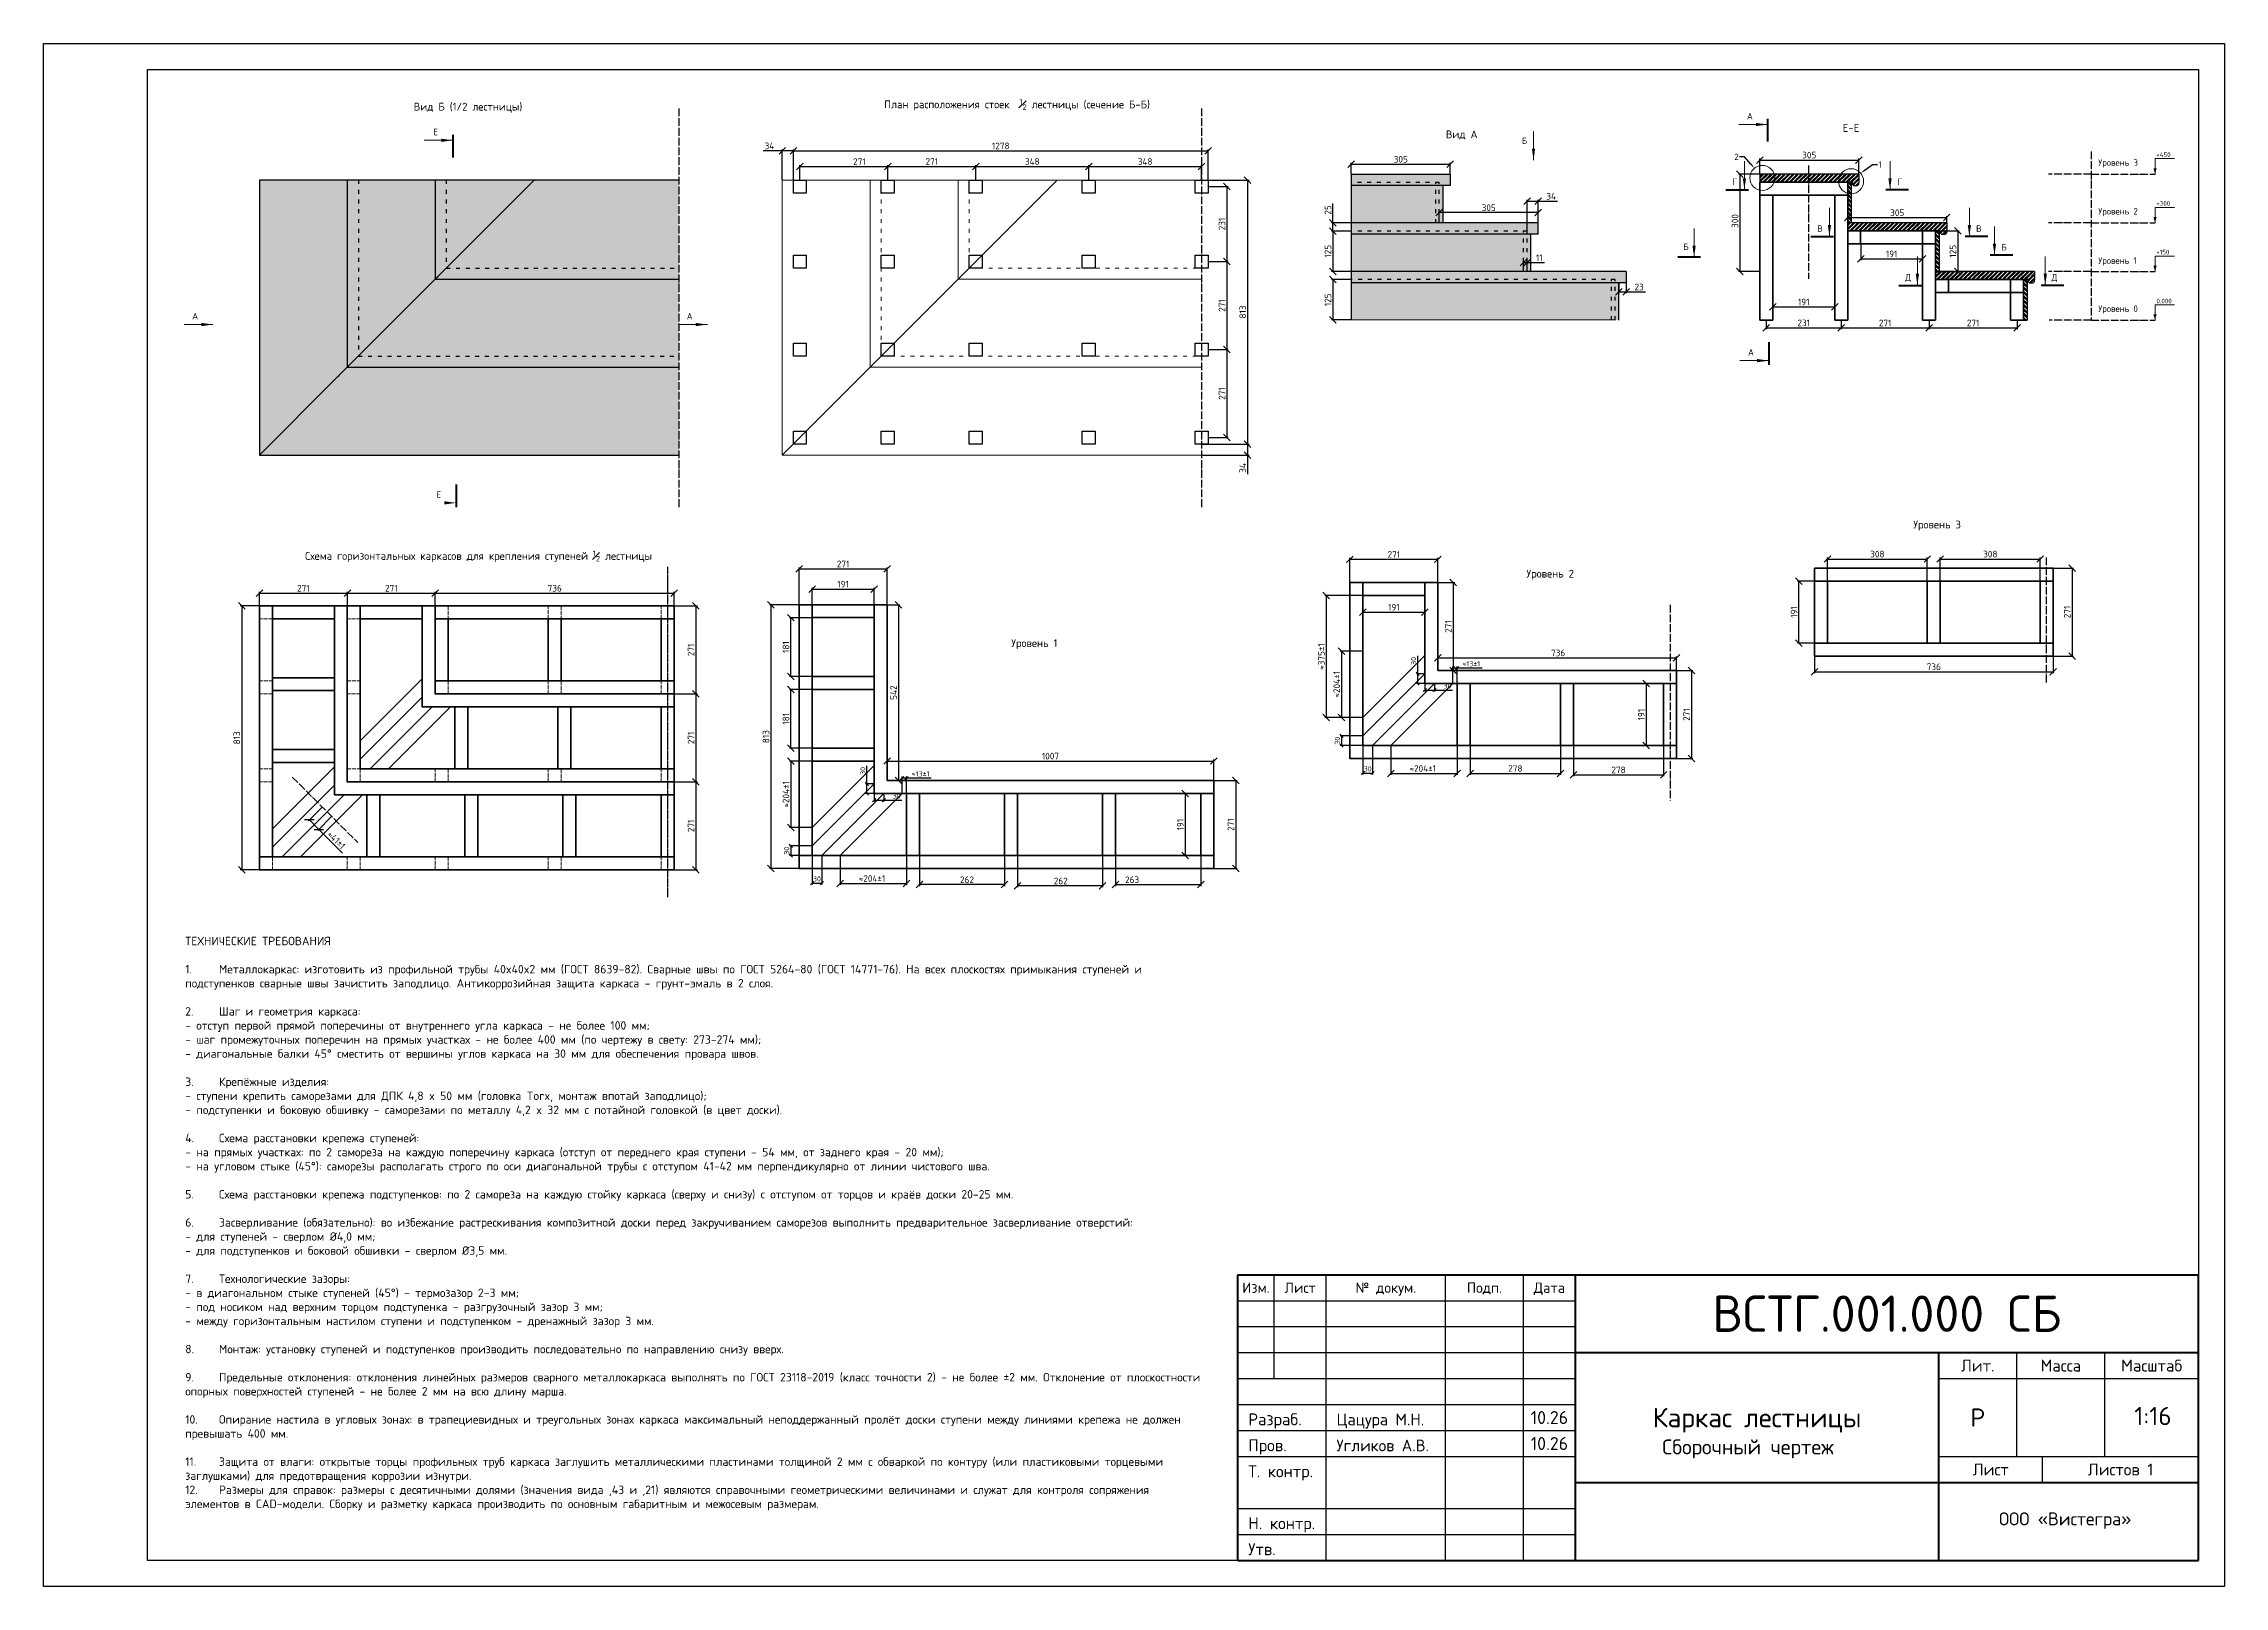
# Model space of a CAD drawing. Header units: millimetres. Extents: x 63961 to 279437, y 165795 to 374915.
# Drawn here: x 109012 to 115732, y 169168 to 173920 of the extents above; entities that cross this region are included whole.
import ezdxf
from ezdxf import colors
from ezdxf.entities.mleader import LeaderData, LeaderLine
from ezdxf.enums import TextEntityAlignment as Align
from ezdxf.math import Vec2, Vec3

# ---------------------------------------------------------------- set-up
doc = ezdxf.new("R2010")
doc.units = ezdxf.units.MM
for name, pattern in [('ACAD_ISO02W100', [15, 12, -3]), ('ACAD_ISO03W100', [30, 12, -18]), ('ACAD_ISO04W100', [30, 24, -3, 0, -3])]:
    doc.linetypes.add(name, pattern=pattern)
for name, color, linetype in [('Доска МПК 11х145х3000', 32, 'Continuous'), ('Доска невидимый', 32, 'ACAD_ISO03W100'), ('Заливка доски', 32, 'Continuous'), ('Заливка ступени', 52, 'Continuous'), ('Оси', 120, 'ACAD_ISO04W100'), ('Рамка', 7, 'Continuous'), ('Ступень СМ305 Невидимая', 52, 'ACAD_ISO03W100')]:
    doc.layers.add(name, color=color, linetype=linetype)
for name, color, linetype, lineweight in [('Профиль 40x40', 220, 'Continuous', 35), ('Размеры', 150, 'Continuous', 0), ('Стойки 40x40', 7, 'Continuous', 35), ('Ступень СМ305', 52, 'Continuous', 30)]:
    doc.layers.add(name, color=color, linetype=linetype, lineweight=lineweight)
doc.styles.get("Standard").update_dxf_attribs({"font": 'isocpeur.ttf'})
doc.dimstyles.new('Копия Аннотативный', dxfattribs={"dimscale": 0, "dimtxt": 20.5, "dimasz": 20.5, "dimexe": 4.25, "dimexo": 0.625, "dimgap": 4.625, "dimtad": 1, "dimtxsty": 'Standard', "dimblk": 'OBLIQUE', "dimcen": 20.5, "dimclrd": 256, "dimclrt": 256, "dimadec": 0, "dimazin": 0, "dimtfac": 1, "dimtmove": 0, "dimatfit": 3, "dimfxl": 1, "dimtfillclr": 4, "dimarcsym": 0})

msp = doc.modelspace()

# ---------------------------------------------------------------- texts
at = {"layer": 'Оси'}
for s, p in [('Уровень 3', (115343.044, 173543.26)), ('Уровень 2', (115343.044, 173393.259)), ('Уровень 1', (115343.044, 173241.186)), ('Уровень 0', (115343.044, 173093.259))]:
    msp.add_text(s, height=20, dxfattribs=at).set_placement(p)
at = {"layer": 'Размеры', "color": 7}
for s, p in [('Вид Б (1/2 лестницы)', (110152.109, 173713.405)), ('Вид A', (113332.629, 173628.184)), ('Е-Е', (114555.571, 173647.767))]:
    msp.add_text(s, height=24, dxfattribs=at).set_placement(p)
at = {"layer": 'Размеры'}
for s, p in [('+450', (115521.85, 173570.455)), ('+300', (115521.85, 173420.454)), ('+150', (115521.85, 173270.453)), ('0.000', (115522.289, 173119.665))]:
    msp.add_text(s, height=14, dxfattribs=at).set_placement(p)
at = {"layer": 'Размеры', "color": 7, "ltscale": 1.5, "char_height": 24, "attachment_point": 3}
for s, insert in [('\\A1;План расположения стоек  {\\H0.7x;\\S1#2;\\H1.42857x; лестницы} (сечение Б-Б)', (112420.789, 173749.25)), ('\\A1;Уровень 3', (114919.906, 172450.22)), ('\\A1;Схема горизонтальных каркасов для крепления ступеней {\\H0.7x;\\S1#2;\\H1.42857x; лестницы}', (110886.369, 172358.283)), ('\\A1;Уровень 2', (113727.355, 172298.936)), ('\\A1;Уровень 1', (112135.482, 172085.106))]:
    msp.add_mtext(s, dxfattribs=dict(at, insert=insert))
at = {"layer": 'Размеры', "color": 2, "char_height": 20}
for s, insert, attachment_point in [('Е', (110226.918, 173657.545), 3), ('А', (114278.489, 173706.255), 3), ('Б', (113582.964, 173630.261), 3), ('Г', (114215.133, 173504.041), 1), ('Г', (114738.796, 173504.041), 3), ('В', (114477.152, 173359.768), 1), ('В', (114983.388, 173359.768), 3), ('Б', (114080.704, 173303.837), 3), ('Б', (115060.741, 173302.441), 3), ('Д', (114748.152, 173209.767), 1), ('Д', (115217.231, 173209.767), 3), ('А', (109487.718, 173090.138), 3), ('А', (111011.382, 173090.138), 3), ('А', (114281.738, 172978.892), 3), ('Е', (110236.811, 172540.802), 3)]:
    msp.add_mtext(s, dxfattribs=dict(at, insert=insert, attachment_point=attachment_point))
at = {"layer": 'Размеры', "color": 0, "insert": (109448.065, 171168.397), "char_height": 26, "attachment_point": 1}
msp.add_mtext_dynamic_manual_height_columns('ТЕХНИЧЕСКИЕ ТРЕБОВАНИЯ\\P\\P1.^IМеталлокаркас: изготовить из профильной трубы 40x40x2 мм (ГОСТ 8639-82). Сварные швы по ГОСТ 5264-80 (ГОСТ 14771-76). На всех плоскостях примыкания ступеней и подступенков сварные швы зачистить заподлицо. Антикоррозийная защита каркаса - грунт-эмаль в 2 слоя.\\P\\P2.^IШаг и геометрия каркаса:\\P\\pxi-4,l4;- отступ первой прямой поперечины от внутреннего угла каркаса - не более 100 мм;\\P- шаг промежуточных поперечин на прямых участках - не более 400 мм (по чертежу в свету: 273-274 мм);\\P- диагональные балки 45%%D сместить от вершины углов каркаса на 30 мм для обеспечения провара швов.\\P\\pi0,l0;\\P3.^IКрепёжные изделия:\\P- ступени крепить саморезами для ДПК 4,8 x 50 мм (головка Torx, монтаж впотай заподлицо);\\P- подступенки и боковую обшивку - саморезами по металлу 4,2 x 32 мм с потайной головкой (в цвет доски).\\P\\P4.^IСхема расстановки крепежа ступеней:\\P- на прямых участках: по 2 самореза на каждую поперечину каркаса (отступ от переднего края ступени - 54 мм, от заднего края - 20 мм);\\P- на угловом стыке (45%%D): саморезы располагать строго по оси диагональной трубы с отступом 41-42 мм перпендикулярно от линии чистового шва.\\P\\P5.^IСхема расстановки крепежа подступенков: по 2 самореза на каждую стойку каркаса (сверху и снизу) с отступом от торцов и краёв доски 20-25 мм.\\P\\P6.^IЗасверливание (обязательно): во избежание растрескивания композитной доски перед закручиванием саморезов выполнить предварительное засверливание отверстий:\\P- для ступеней - сверлом %%C4,0 мм;\\P- для подступенков и боковой обшивки - сверлом %%C3,5 мм.\\P\\P7.^IТехнологические зазоры:\\P- в диагональном стыке ступеней (45%%D) - термозазор 2-3 мм;\\P- под носиком над верхним торцом подступенка - разгрузочный зазор 3 мм;\\P- между горизонтальным настилом ступени и подступенком - дренажный зазор 3 мм.\\P\\P8.^IМонтаж: установку ступеней и подступенков производить последовательно по направлению снизу вверх.\\P\\P9.^IПредельные отклонения: отклонения линейных размеров сварного металлокаркаса выполнять по ГОСТ 23118-2019 (класс точности 2) - не более %%P2 мм. Отклонение от плоскостности опорных поверхностей ступеней - не более 2 мм на всю длину марша.\\P\\P10.^IОпирание настила в угловых зонах: в трапециевидных и треугольных зонах каркаса максимальный неподдержанный пролёт доски ступени между линиями крепежа не должен превышать 400 мм.\\P\\P11.^IЗащита от влаги: открытые торцы профильных труб каркаса заглушить металлическими пластинами толщиной 2 мм с обваркой по контуру (или пластиковыми торцевыми заглушками) для предотвращения коррозии изнутри.\\P12.^IРазмеры для справок: размеры с десятичными долями (значения вида ,43 и ,21) являются справочными геометрическими величинами и служат для контроля сопряжения элементов в CAD-модели. Сборку и разметку каркаса производить по основным габаритным и межосевым размерам.', width=3134.5174, gutter_width=5235.303, heights=[0], dxfattribs=at)
at = {"layer": 'Рамка'}
for s, height, p in [('Изм.', 32, (112747.663, 170087.573)), ('Лист', 32, (112883.663, 170087.573)), ('№ докум.', 32, (113147.663, 170087.573)), ('Подп.', 32, (113451.663, 170087.573)), ('Дата', 32, (113651.663, 170087.573)), ('ВСТГ.001.000 СБ', 112, (114691.663, 170007.573)), ('Лит.', 36.8, (114971.663, 169847.573)), ('Масса', 36.8, (115227.663, 169847.573)), ('Масштаб', 36.8, (115507.663, 169847.573)), ('10.26', 40, (113651.663, 169687.573)), ('Каркас лестницы', 60, (114291.663, 169687.573)), ('Р', 56, (114971.663, 169687.573)), ('1:16', 56, (115511.409, 169692.26)), ('10.26', 40, (113651.663, 169607.573)), ('Лист', 36.8, (115011.663, 169527.573)), ('Листов 1', 36.8, (115411.663, 169527.573)), ('ООО «Вистегра»', 40, (115241.186, 169375.502))]:
    msp.add_text(s, height=height, dxfattribs=at).set_placement(p, align=Align.MIDDLE_CENTER)
for s, height, p in [('Разраб.', 36.8, (112723.663, 169663.573)), ('Цацура М.Н.', 36, (112995.663, 169663.573)), ('Пров.', 36.8, (112723.663, 169583.573)), ('Угликов А.В.', 36, (112995.663, 169583.573)), ('Т. контр.', 36.8, (112723.663, 169503.573)), ('Н. контр.', 36.8, (112723.663, 169343.573)), ('Утв.', 36.8, (112723.663, 169263.573))]:
    msp.add_text(s, height=height, dxfattribs=at).set_placement(p)
at = {"layer": 'Рамка', "insert": (113999.432, 169620.09), "char_height": 46, "width": 727.90068, "attachment_point": 1}
msp.add_mtext('Сборочный чертеж', dxfattribs=at)

# ---------------------------------------------------------------- blocks, each defined once
blk = doc.blocks.new('_Oblique')
at = {"color": 0, "linetype": 'ByBlock', "lineweight": -2}
blk.add_line((-0.5, -0.5), (0.5, 0.5), dxfattribs=at)
blk = doc.blocks.new('*D229')
at = {"layer": 'Defpoints', "color": 0, "transparency": 16777216}
for p in [(113617.3, 173434.4), (113583.3, 173332.3), (113617.3, 173332.3)]:
    blk.add_point(p, dxfattribs=at)
at = {"layer": 'Размеры', "color": 0, "lineweight": -2, "transparency": 16777216}
for p, q in [((113583.3, 173333), (113583.3, 173438.7)), ((113617.3, 173333), (113617.3, 173438.7))]:
    blk.add_line(p, q, dxfattribs=at)
at = {"layer": 'Размеры', "lineweight": -2, "transparency": 16777216}
for p, q in [((113583.3, 173434.4), (113617.3, 173434.4)), ((113617.3, 173434.4), (113676.3, 173434.4))]:
    blk.add_line(p, q, dxfattribs=at)
at = {"layer": 'Размеры', "lineweight": -2, "transparency": 16777216, "xscale": 20.5, "yscale": 20.5, "zscale": 20.5, "rotation": 180}
blk.add_blockref('_Oblique', (113583.3, 173434.4), dxfattribs=at)
at = {"layer": 'Размеры', "lineweight": -2, "transparency": 16777216, "xscale": 20.5, "yscale": 20.5, "zscale": 20.5}
blk.add_blockref('_Oblique', (113617.3, 173434.4), dxfattribs=at)
at = {"layer": 'Размеры', "transparency": 16777216, "insert": (113657.1, 173449.5), "char_height": 20.5, "attachment_point": 5}
blk.add_mtext('34', dxfattribs=at)
blk = doc.blocks.new('*D230')
at = {"layer": 'Defpoints', "color": 0, "transparency": 16777216}
for p in [(113583.3, 173245), (113572.3, 173218), (113583.3, 173218)]:
    blk.add_point(p, dxfattribs=at)
at = {"layer": 'Размеры', "color": 0, "lineweight": -2, "transparency": 16777216}
for p, q in [((113572.3, 173218.6), (113572.3, 173249.3)), ((113583.3, 173218.6), (113583.3, 173249.3))]:
    blk.add_line(p, q, dxfattribs=at)
at = {"layer": 'Размеры', "lineweight": -2, "transparency": 16777216}
for p, q in [((113572.3, 173245), (113583.3, 173245)), ((113583.3, 173245), (113636.5, 173245))]:
    blk.add_line(p, q, dxfattribs=at)
at = {"layer": 'Размеры', "lineweight": -2, "transparency": 16777216, "xscale": 20.5, "yscale": 20.5, "zscale": 20.5, "rotation": 180}
blk.add_blockref('_Oblique', (113572.3, 173245), dxfattribs=at)
at = {"layer": 'Размеры', "lineweight": -2, "transparency": 16777216, "xscale": 20.5, "yscale": 20.5, "zscale": 20.5}
blk.add_blockref('_Oblique', (113583.3, 173245), dxfattribs=at)
at = {"layer": 'Размеры', "transparency": 16777216, "insert": (113620.2, 173259.9), "char_height": 20.5, "attachment_point": 5}
blk.add_mtext('11', dxfattribs=at)
blk = doc.blocks.new('*D231')
at = {"layer": 'Defpoints', "color": 0, "transparency": 16777216}
for p in [(113041.3, 173342.3), (112984.3, 173218), (113041.3, 173218)]:
    blk.add_point(p, dxfattribs=at)
at = {"layer": 'Размеры', "color": 0, "lineweight": -2, "transparency": 16777216}
for p, q in [((113040.7, 173342.3), (112980, 173342.3)), ((113040.7, 173218), (112980, 173218))]:
    blk.add_line(p, q, dxfattribs=at)
at = {"layer": 'Размеры', "lineweight": -2, "transparency": 16777216}
blk.add_line((112984.3, 173342.3), (112984.3, 173218), dxfattribs=at)
at = {"layer": 'Размеры', "lineweight": -2, "transparency": 16777216, "xscale": 20.5, "yscale": 20.5, "zscale": 20.5}
for p, rotation in [((112984.3, 173342.3), 90), ((112984.3, 173218), 270)]:
    blk.add_blockref('_Oblique', p, dxfattribs=dict(at, rotation=rotation))
at = {"layer": 'Размеры', "transparency": 16777216, "insert": (112969.2, 173280.2), "char_height": 20.5, "attachment_point": 5, "rotation": 90}
blk.add_mtext('125', dxfattribs=at)
blk = doc.blocks.new('*D232')
at = {"layer": 'Defpoints', "color": 0, "transparency": 16777216}
for p in [(113041.3, 173193), (112984.3, 173068.4), (113041.3, 173068.4)]:
    blk.add_point(p, dxfattribs=at)
at = {"layer": 'Размеры', "color": 0, "lineweight": -2, "transparency": 16777216}
for p, q in [((113040.7, 173193), (112980, 173193)), ((113040.7, 173068.4), (112980, 173068.4))]:
    blk.add_line(p, q, dxfattribs=at)
at = {"layer": 'Размеры', "lineweight": -2, "transparency": 16777216}
blk.add_line((112984.3, 173193), (112984.3, 173068.4), dxfattribs=at)
at = {"layer": 'Размеры', "lineweight": -2, "transparency": 16777216, "xscale": 20.5, "yscale": 20.5, "zscale": 20.5}
for p, rotation in [((112984.3, 173193), 90), ((112984.3, 173068.4), 270)]:
    blk.add_blockref('_Oblique', p, dxfattribs=dict(at, rotation=rotation))
at = {"layer": 'Размеры', "transparency": 16777216, "insert": (112969.2, 173130.7), "char_height": 20.5, "attachment_point": 5, "rotation": 90}
blk.add_mtext('125', dxfattribs=at)
blk = doc.blocks.new('*D233')
at = {"layer": 'Defpoints', "color": 0, "transparency": 16777216}
for p in [(113312.3, 173399), (113312.3, 173367.3), (113617.3, 173367.3)]:
    blk.add_point(p, dxfattribs=at)
at = {"layer": 'Размеры', "color": 0, "lineweight": -2, "transparency": 16777216}
for p, q in [((113312.3, 173368), (113312.3, 173403.3)), ((113617.3, 173368), (113617.3, 173403.3))]:
    blk.add_line(p, q, dxfattribs=at)
at = {"layer": 'Размеры', "lineweight": -2, "transparency": 16777216}
blk.add_line((113617.3, 173399), (113312.3, 173399), dxfattribs=at)
at = {"layer": 'Размеры', "lineweight": -2, "transparency": 16777216, "xscale": 20.5, "yscale": 20.5, "zscale": 20.5, "rotation": 180}
blk.add_blockref('_Oblique', (113312.3, 173399), dxfattribs=at)
at = {"layer": 'Размеры', "lineweight": -2, "transparency": 16777216, "xscale": 20.5, "yscale": 20.5, "zscale": 20.5}
blk.add_blockref('_Oblique', (113617.3, 173399), dxfattribs=at)
at = {"layer": 'Размеры', "transparency": 16777216, "insert": (113464.8, 173414.1), "char_height": 20.5, "attachment_point": 5}
blk.add_mtext('305', dxfattribs=at)
blk = doc.blocks.new('*D234')
at = {"layer": 'Defpoints', "color": 0, "transparency": 16777216}
for p in [(113865.3, 173182.3), (113888.3, 173182.3), (113888.3, 173155.1)]:
    blk.add_point(p, dxfattribs=at)
at = {"layer": 'Размеры', "color": 0, "lineweight": -2, "transparency": 16777216}
for p, q in [((113865.3, 173181.7), (113865.3, 173150.8)), ((113888.3, 173181.7), (113888.3, 173150.8))]:
    blk.add_line(p, q, dxfattribs=at)
at = {"layer": 'Размеры', "lineweight": -2, "transparency": 16777216}
for p, q in [((113865.3, 173155.1), (113888.3, 173155.1)), ((113888.3, 173155.1), (113947.8, 173155.1))]:
    blk.add_line(p, q, dxfattribs=at)
at = {"layer": 'Размеры', "lineweight": -2, "transparency": 16777216, "xscale": 20.5, "yscale": 20.5, "zscale": 20.5, "rotation": 180}
blk.add_blockref('_Oblique', (113865.3, 173155.1), dxfattribs=at)
at = {"layer": 'Размеры', "lineweight": -2, "transparency": 16777216, "xscale": 20.5, "yscale": 20.5, "zscale": 20.5}
blk.add_blockref('_Oblique', (113888.3, 173155.1), dxfattribs=at)
at = {"layer": 'Размеры', "transparency": 16777216, "insert": (113928.3, 173170.2), "char_height": 20.5, "attachment_point": 5}
blk.add_mtext('23', dxfattribs=at)
blk = doc.blocks.new('*D235')
at = {"layer": 'Defpoints', "color": 0, "transparency": 16777216}
for p in [(112984.3, 173367.3), (112984.3, 173342.3), (113041.3, 173367.3)]:
    blk.add_point(p, dxfattribs=at)
at = {"layer": 'Размеры', "lineweight": -2, "transparency": 16777216}
for p, q in [((112984.3, 173367.3), (112984.3, 173427)), ((112984.3, 173342.3), (112984.3, 173367.3))]:
    blk.add_line(p, q, dxfattribs=at)
at = {"layer": 'Размеры', "color": 0, "lineweight": -2, "transparency": 16777216}
for p, q in [((113040.7, 173367.3), (112980, 173367.3)), ((112984.9, 173342.3), (112988.5, 173342.3))]:
    blk.add_line(p, q, dxfattribs=at)
at = {"layer": 'Размеры', "lineweight": -2, "transparency": 16777216, "xscale": 20.5, "yscale": 20.5, "zscale": 20.5}
for p, rotation in [((112984.3, 173367.3), 90), ((112984.3, 173342.3), 270)]:
    blk.add_blockref('_Oblique', p, dxfattribs=dict(at, rotation=rotation))
at = {"layer": 'Размеры', "transparency": 16777216, "insert": (112969.2, 173407.4), "char_height": 20.5, "attachment_point": 5, "rotation": 90}
blk.add_mtext('25', dxfattribs=at)
blk = doc.blocks.new('Ступень из ДПК CM 305')
at = {"layer": 'Ступень СМ305'}
for p, q in [((103547.4, 186120.8), (103242.4, 186120.8)), ((103242.4, 186120.8), (103242.4, 186095.8)), ((103527.4, 186095.8), (103242.4, 186095.8)), ((103527.4, 186095.8), (103524.4, 186095.8)), ((103527.4, 186095.8), (103527.4, 186089.8)), ((103527.4, 186089.8), (103531.4, 186085.8)), ((103531.4, 186085.8), (103543.4, 186085.8)), ((103543.4, 186085.8), (103547.4, 186089.8)), ((103547.4, 186120.8), (103547.4, 186095.8)), ((103547.4, 186089.8), (103547.4, 186095.8))]:
    blk.add_line(p, q, dxfattribs=at)
blk = doc.blocks.new('*D236')
at = {"layer": 'Defpoints', "color": 0, "transparency": 16777216}
for p in [(114299.9, 173517.8), (114238.7, 173217.8), (114299.9, 173217.8)]:
    blk.add_point(p, dxfattribs=at)
at = {"layer": 'Размеры', "color": 0, "lineweight": -2, "transparency": 16777216}
for p, q in [((114299.2, 173517.8), (114234.5, 173517.8)), ((114299.2, 173217.8), (114234.5, 173217.8))]:
    blk.add_line(p, q, dxfattribs=at)
at = {"layer": 'Размеры', "lineweight": -2, "transparency": 16777216}
blk.add_line((114238.7, 173517.8), (114238.7, 173217.8), dxfattribs=at)
at = {"layer": 'Размеры', "lineweight": -2, "transparency": 16777216, "xscale": 20.5, "yscale": 20.5, "zscale": 20.5}
for p, rotation in [((114238.7, 173517.8), 90), ((114238.7, 173217.8), 270)]:
    blk.add_blockref('_Oblique', p, dxfattribs=dict(at, rotation=rotation))
at = {"layer": 'Размеры', "transparency": 16777216, "insert": (114223.6, 173373.3), "char_height": 20.5, "attachment_point": 5, "rotation": 90}
blk.add_mtext('300', dxfattribs=at)
blk = doc.blocks.new('*D237')
at = {"layer": 'Defpoints', "color": 0, "transparency": 16777216}
for p in [(114299.9, 173517.8), (114604.9, 173561.1), (114604.9, 173517.8)]:
    blk.add_point(p, dxfattribs=at)
at = {"layer": 'Размеры', "color": 0, "lineweight": -2, "transparency": 16777216}
for p, q in [((114299.9, 173518.4), (114299.9, 173565.4)), ((114604.9, 173518.4), (114604.9, 173565.4))]:
    blk.add_line(p, q, dxfattribs=at)
at = {"layer": 'Размеры', "lineweight": -2, "transparency": 16777216}
blk.add_line((114299.9, 173561.1), (114604.9, 173561.1), dxfattribs=at)
at = {"layer": 'Размеры', "lineweight": -2, "transparency": 16777216, "xscale": 20.5, "yscale": 20.5, "zscale": 20.5, "rotation": 180}
blk.add_blockref('_Oblique', (114299.9, 173561.1), dxfattribs=at)
at = {"layer": 'Размеры', "lineweight": -2, "transparency": 16777216, "xscale": 20.5, "yscale": 20.5, "zscale": 20.5}
blk.add_blockref('_Oblique', (114604.9, 173561.1), dxfattribs=at)
at = {"layer": 'Размеры', "transparency": 16777216, "insert": (114452.4, 173576.2), "char_height": 20.5, "attachment_point": 5}
blk.add_mtext('305', dxfattribs=at)
blk = doc.blocks.new('*D238')
at = {"layer": 'Defpoints', "color": 0, "transparency": 16777216}
for p in [(114875.9, 173383.6), (114570.9, 173367.8), (114875.9, 173367.8)]:
    blk.add_point(p, dxfattribs=at)
at = {"layer": 'Размеры', "color": 0, "lineweight": -2, "transparency": 16777216}
for p, q in [((114570.9, 173368.4), (114570.9, 173387.9)), ((114875.9, 173368.4), (114875.9, 173387.9))]:
    blk.add_line(p, q, dxfattribs=at)
at = {"layer": 'Размеры', "lineweight": -2, "transparency": 16777216}
blk.add_line((114570.9, 173383.6), (114875.9, 173383.6), dxfattribs=at)
at = {"layer": 'Размеры', "lineweight": -2, "transparency": 16777216, "xscale": 20.5, "yscale": 20.5, "zscale": 20.5, "rotation": 180}
blk.add_blockref('_Oblique', (114570.9, 173383.6), dxfattribs=at)
at = {"layer": 'Размеры', "lineweight": -2, "transparency": 16777216, "xscale": 20.5, "yscale": 20.5, "zscale": 20.5}
blk.add_blockref('_Oblique', (114875.9, 173383.6), dxfattribs=at)
at = {"layer": 'Размеры', "transparency": 16777216, "insert": (114723.4, 173398.7), "char_height": 20.5, "attachment_point": 5}
blk.add_mtext('305', dxfattribs=at)
blk = doc.blocks.new('*D239')
at = {"layer": 'Defpoints', "color": 0, "transparency": 16777216}
for p in [(114841.9, 173342.8), (114841.9, 173217.8), (114910.1, 173217.8)]:
    blk.add_point(p, dxfattribs=at)
at = {"layer": 'Размеры', "color": 0, "lineweight": -2, "transparency": 16777216}
for p, q in [((114842.5, 173342.8), (114914.3, 173342.8)), ((114842.5, 173217.8), (114914.3, 173217.8))]:
    blk.add_line(p, q, dxfattribs=at)
at = {"layer": 'Размеры', "lineweight": -2, "transparency": 16777216}
blk.add_line((114910.1, 173342.8), (114910.1, 173217.8), dxfattribs=at)
at = {"layer": 'Размеры', "lineweight": -2, "transparency": 16777216, "xscale": 20.5, "yscale": 20.5, "zscale": 20.5}
for p, rotation in [((114910.1, 173342.8), 90), ((114910.1, 173217.8), 270)]:
    blk.add_blockref('_Oblique', p, dxfattribs=dict(at, rotation=rotation))
at = {"layer": 'Размеры', "transparency": 16777216, "insert": (114895, 173280.3), "char_height": 20.5, "attachment_point": 5, "rotation": 90}
blk.add_mtext('125', dxfattribs=at)
blk = doc.blocks.new('*D241')
at = {"layer": 'Defpoints', "color": 0, "transparency": 16777216}
for p in [(114610.9, 173302.8), (114801.9, 173302.8), (114801.9, 173256.5)]:
    blk.add_point(p, dxfattribs=at)
at = {"layer": 'Размеры', "color": 0, "lineweight": -2, "transparency": 16777216}
for p, q in [((114610.9, 173302.1), (114610.9, 173252.2)), ((114801.9, 173302.1), (114801.9, 173252.2))]:
    blk.add_line(p, q, dxfattribs=at)
at = {"layer": 'Размеры', "lineweight": -2, "transparency": 16777216}
blk.add_line((114610.9, 173256.5), (114801.9, 173256.5), dxfattribs=at)
at = {"layer": 'Размеры', "lineweight": -2, "transparency": 16777216, "xscale": 20.5, "yscale": 20.5, "zscale": 20.5, "rotation": 180}
blk.add_blockref('_Oblique', (114610.9, 173256.5), dxfattribs=at)
at = {"layer": 'Размеры', "lineweight": -2, "transparency": 16777216, "xscale": 20.5, "yscale": 20.5, "zscale": 20.5}
blk.add_blockref('_Oblique', (114801.9, 173256.5), dxfattribs=at)
at = {"layer": 'Размеры', "transparency": 16777216, "insert": (114706.4, 173271.6), "char_height": 20.5, "attachment_point": 5}
blk.add_mtext('191', dxfattribs=at)
blk = doc.blocks.new('*D242')
at = {"layer": 'Defpoints', "color": 0, "transparency": 16777216}
for p in [(114530.9, 173108.6), (114339.9, 173067.8), (114530.9, 173067.8)]:
    blk.add_point(p, dxfattribs=at)
at = {"layer": 'Размеры', "color": 0, "lineweight": -2, "transparency": 16777216}
for p, q in [((114339.9, 173068.4), (114339.9, 173112.9)), ((114530.9, 173068.4), (114530.9, 173112.9))]:
    blk.add_line(p, q, dxfattribs=at)
at = {"layer": 'Размеры', "lineweight": -2, "transparency": 16777216}
blk.add_line((114339.9, 173108.6), (114530.9, 173108.6), dxfattribs=at)
at = {"layer": 'Размеры', "lineweight": -2, "transparency": 16777216, "xscale": 20.5, "yscale": 20.5, "zscale": 20.5, "rotation": 180}
blk.add_blockref('_Oblique', (114339.9, 173108.6), dxfattribs=at)
at = {"layer": 'Размеры', "lineweight": -2, "transparency": 16777216, "xscale": 20.5, "yscale": 20.5, "zscale": 20.5}
blk.add_blockref('_Oblique', (114530.9, 173108.6), dxfattribs=at)
at = {"layer": 'Размеры', "transparency": 16777216, "insert": (114435.4, 173123.7), "char_height": 20.5, "attachment_point": 5}
blk.add_mtext('191', dxfattribs=at)
blk = doc.blocks.new('*D243')
at = {"layer": 'Defpoints', "color": 0, "transparency": 16777216}
for p in [(114319.9, 173067.8), (114550.9, 173067.8), (114550.9, 173044.4)]:
    blk.add_point(p, dxfattribs=at)
at = {"layer": 'Размеры', "color": 0, "lineweight": -2, "transparency": 16777216}
for p, q in [((114319.9, 173067.2), (114319.9, 173040.1)), ((114550.9, 173067.2), (114550.9, 173040.1))]:
    blk.add_line(p, q, dxfattribs=at)
at = {"layer": 'Размеры', "lineweight": -2, "transparency": 16777216}
blk.add_line((114319.9, 173044.4), (114550.9, 173044.4), dxfattribs=at)
at = {"layer": 'Размеры', "lineweight": -2, "transparency": 16777216, "xscale": 20.5, "yscale": 20.5, "zscale": 20.5, "rotation": 180}
blk.add_blockref('_Oblique', (114319.9, 173044.4), dxfattribs=at)
at = {"layer": 'Размеры', "lineweight": -2, "transparency": 16777216, "xscale": 20.5, "yscale": 20.5, "zscale": 20.5}
blk.add_blockref('_Oblique', (114550.9, 173044.4), dxfattribs=at)
at = {"layer": 'Размеры', "transparency": 16777216, "insert": (114435.4, 173059.5), "char_height": 20.5, "attachment_point": 5}
blk.add_mtext('231', dxfattribs=at)
blk = doc.blocks.new('*D244')
at = {"layer": 'Defpoints', "color": 0, "transparency": 16777216}
for p in [(114550.9, 173067.8), (114821.9, 173067.8), (114821.9, 173044.2)]:
    blk.add_point(p, dxfattribs=at)
at = {"layer": 'Размеры', "color": 0, "lineweight": -2, "transparency": 16777216}
for p, q in [((114550.9, 173067.2), (114550.9, 173040)), ((114821.9, 173067.2), (114821.9, 173040))]:
    blk.add_line(p, q, dxfattribs=at)
at = {"layer": 'Размеры', "lineweight": -2, "transparency": 16777216}
blk.add_line((114550.9, 173044.2), (114821.9, 173044.2), dxfattribs=at)
at = {"layer": 'Размеры', "lineweight": -2, "transparency": 16777216, "xscale": 20.5, "yscale": 20.5, "zscale": 20.5, "rotation": 180}
blk.add_blockref('_Oblique', (114550.9, 173044.2), dxfattribs=at)
at = {"layer": 'Размеры', "lineweight": -2, "transparency": 16777216, "xscale": 20.5, "yscale": 20.5, "zscale": 20.5}
blk.add_blockref('_Oblique', (114821.9, 173044.2), dxfattribs=at)
at = {"layer": 'Размеры', "transparency": 16777216, "insert": (114686.4, 173059.1), "char_height": 20.5, "attachment_point": 5}
blk.add_mtext('271', dxfattribs=at)
blk = doc.blocks.new('*D245')
at = {"layer": 'Defpoints', "color": 0, "transparency": 16777216}
for p in [(114821.9, 173067.8), (115092.9, 173067.8), (115092.9, 173044.2)]:
    blk.add_point(p, dxfattribs=at)
at = {"layer": 'Размеры', "color": 0, "lineweight": -2, "transparency": 16777216}
for p, q in [((114821.9, 173067.2), (114821.9, 173040)), ((115092.9, 173067.2), (115092.9, 173040))]:
    blk.add_line(p, q, dxfattribs=at)
at = {"layer": 'Размеры', "lineweight": -2, "transparency": 16777216}
blk.add_line((114821.9, 173044.2), (115092.9, 173044.2), dxfattribs=at)
at = {"layer": 'Размеры', "lineweight": -2, "transparency": 16777216, "xscale": 20.5, "yscale": 20.5, "zscale": 20.5, "rotation": 180}
blk.add_blockref('_Oblique', (114821.9, 173044.2), dxfattribs=at)
at = {"layer": 'Размеры', "lineweight": -2, "transparency": 16777216, "xscale": 20.5, "yscale": 20.5, "zscale": 20.5}
blk.add_blockref('_Oblique', (115092.9, 173044.2), dxfattribs=at)
at = {"layer": 'Размеры', "transparency": 16777216, "insert": (114957.4, 173059.1), "char_height": 20.5, "attachment_point": 5}
blk.add_mtext('271', dxfattribs=at)
blk = doc.blocks.new('*D240')
at = {"layer": 'Defpoints', "color": 0, "transparency": 16777216}
for p in [(113041.3, 173517.3), (113346.3, 173548.3), (113346.3, 173517.3)]:
    blk.add_point(p, dxfattribs=at)
at = {"layer": 'Размеры', "color": 0, "lineweight": -2, "transparency": 16777216}
for p, q in [((113041.3, 173518), (113041.3, 173552.5)), ((113346.3, 173518), (113346.3, 173552.5))]:
    blk.add_line(p, q, dxfattribs=at)
at = {"layer": 'Размеры', "lineweight": -2, "transparency": 16777216}
blk.add_line((113041.3, 173548.3), (113346.3, 173548.3), dxfattribs=at)
at = {"layer": 'Размеры', "lineweight": -2, "transparency": 16777216, "xscale": 20.5, "yscale": 20.5, "zscale": 20.5, "rotation": 180}
blk.add_blockref('_Oblique', (113041.3, 173548.3), dxfattribs=at)
at = {"layer": 'Размеры', "lineweight": -2, "transparency": 16777216, "xscale": 20.5, "yscale": 20.5, "zscale": 20.5}
blk.add_blockref('_Oblique', (113346.3, 173548.3), dxfattribs=at)
at = {"layer": 'Размеры', "transparency": 16777216, "insert": (113193.8, 173563.4), "char_height": 20.5, "attachment_point": 5}
blk.add_mtext('305', dxfattribs=at)
blk = doc.blocks.new('*D246')
at = {"layer": 'Defpoints', "color": 0, "transparency": 16777216}
for p in [(109870.2, 171568.2), (109859.6, 171499.3), (109899.4, 171539.1)]:
    blk.add_point(p, dxfattribs=at)
at = {"layer": 'Размеры', "color": 0, "lineweight": -2, "transparency": 16777216}
for p, q in [((109869.8, 171567.8), (109827.4, 171525.4)), ((109898.9, 171538.6), (109856.6, 171496.3))]:
    blk.add_line(p, q, dxfattribs=at)
at = {"layer": 'Размеры', "lineweight": -2, "transparency": 16777216}
for p, q in [((109830.5, 171528.4), (109859.6, 171499.3)), ((109859.6, 171499.3), (109932.4, 171426.5))]:
    blk.add_line(p, q, dxfattribs=at)
at = {"layer": 'Размеры', "lineweight": -2, "transparency": 16777216, "xscale": 20.5, "yscale": 20.5, "zscale": 20.5}
for p, rotation in [((109830.5, 171528.4), 135.0000000000143), ((109859.6, 171499.3), 315.0000000000143)]:
    blk.add_blockref('_Oblique', p, dxfattribs=dict(at, rotation=rotation))
at = {"layer": 'Размеры', "transparency": 16777216, "insert": (109913.8, 171466.2), "char_height": 20.5, "attachment_point": 5, "rotation": 315}
blk.add_mtext('≈41%%P1', dxfattribs=at)
blk = doc.blocks.new('*D247')
at = {"layer": 'Defpoints', "color": 0, "transparency": 16777216}
for p in [(109676.6, 172187.6), (109947.6, 172226.9), (109947.6, 172187.6)]:
    blk.add_point(p, dxfattribs=at)
at = {"layer": 'Размеры', "color": 0, "lineweight": -2, "transparency": 16777216}
for p, q in [((109676.6, 172188.2), (109676.6, 172231.1)), ((109947.6, 172188.2), (109947.6, 172231.1))]:
    blk.add_line(p, q, dxfattribs=at)
at = {"layer": 'Размеры', "lineweight": -2, "transparency": 16777216}
blk.add_line((109676.6, 172226.9), (109947.6, 172226.9), dxfattribs=at)
at = {"layer": 'Размеры', "lineweight": -2, "transparency": 16777216, "xscale": 20.5, "yscale": 20.5, "zscale": 20.5, "rotation": 180}
blk.add_blockref('_Oblique', (109676.6, 172226.9), dxfattribs=at)
at = {"layer": 'Размеры', "lineweight": -2, "transparency": 16777216, "xscale": 20.5, "yscale": 20.5, "zscale": 20.5}
blk.add_blockref('_Oblique', (109947.6, 172226.9), dxfattribs=at)
at = {"layer": 'Размеры', "transparency": 16777216, "insert": (109812.1, 172241.8), "char_height": 20.5, "attachment_point": 5}
blk.add_mtext('271', dxfattribs=at)
blk = doc.blocks.new('*D248')
at = {"layer": 'Defpoints', "color": 0, "transparency": 16777216}
for p in [(109947.6, 172187.6), (110218.6, 172226.9), (110218.6, 172187.6)]:
    blk.add_point(p, dxfattribs=at)
at = {"layer": 'Размеры', "color": 0, "lineweight": -2, "transparency": 16777216}
for p, q in [((109947.6, 172188.2), (109947.6, 172231.1)), ((110218.6, 172188.2), (110218.6, 172231.1))]:
    blk.add_line(p, q, dxfattribs=at)
at = {"layer": 'Размеры', "lineweight": -2, "transparency": 16777216}
blk.add_line((109947.6, 172226.9), (110218.6, 172226.9), dxfattribs=at)
at = {"layer": 'Размеры', "lineweight": -2, "transparency": 16777216, "xscale": 20.5, "yscale": 20.5, "zscale": 20.5, "rotation": 180}
blk.add_blockref('_Oblique', (109947.6, 172226.9), dxfattribs=at)
at = {"layer": 'Размеры', "lineweight": -2, "transparency": 16777216, "xscale": 20.5, "yscale": 20.5, "zscale": 20.5}
blk.add_blockref('_Oblique', (110218.6, 172226.9), dxfattribs=at)
at = {"layer": 'Размеры', "transparency": 16777216, "insert": (110083.1, 172241.8), "char_height": 20.5, "attachment_point": 5}
blk.add_mtext('271', dxfattribs=at)
blk = doc.blocks.new('*D249')
at = {"layer": 'Defpoints', "color": 0, "transparency": 16777216}
for p in [(110218.6, 172187.6), (110954.6, 172226.9), (110954.6, 172187.6)]:
    blk.add_point(p, dxfattribs=at)
at = {"layer": 'Размеры', "color": 0, "lineweight": -2, "transparency": 16777216}
for p, q in [((110218.6, 172188.2), (110218.6, 172231.1)), ((110954.6, 172188.2), (110954.6, 172231.1))]:
    blk.add_line(p, q, dxfattribs=at)
at = {"layer": 'Размеры', "lineweight": -2, "transparency": 16777216}
blk.add_line((110218.6, 172226.9), (110954.6, 172226.9), dxfattribs=at)
at = {"layer": 'Размеры', "lineweight": -2, "transparency": 16777216, "xscale": 20.5, "yscale": 20.5, "zscale": 20.5, "rotation": 180}
blk.add_blockref('_Oblique', (110218.6, 172226.9), dxfattribs=at)
at = {"layer": 'Размеры', "lineweight": -2, "transparency": 16777216, "xscale": 20.5, "yscale": 20.5, "zscale": 20.5}
blk.add_blockref('_Oblique', (110954.6, 172226.9), dxfattribs=at)
at = {"layer": 'Размеры', "transparency": 16777216, "insert": (110586.6, 172242), "char_height": 20.5, "attachment_point": 5}
blk.add_mtext('736', dxfattribs=at)
blk = doc.blocks.new('*D250')
at = {"layer": 'Defpoints', "color": 0, "transparency": 16777216}
for p in [(109676.6, 172187.6), (109622, 171374.6), (109676.6, 171374.6)]:
    blk.add_point(p, dxfattribs=at)
at = {"layer": 'Размеры', "color": 0, "lineweight": -2, "transparency": 16777216}
for p, q in [((109675.9, 172187.6), (109617.8, 172187.6)), ((109675.9, 171374.6), (109617.8, 171374.6))]:
    blk.add_line(p, q, dxfattribs=at)
at = {"layer": 'Размеры', "lineweight": -2, "transparency": 16777216}
blk.add_line((109622, 172187.6), (109622, 171374.6), dxfattribs=at)
at = {"layer": 'Размеры', "lineweight": -2, "transparency": 16777216, "xscale": 20.5, "yscale": 20.5, "zscale": 20.5}
for p, rotation in [((109622, 172187.6), 90), ((109622, 171374.6), 270)]:
    blk.add_blockref('_Oblique', p, dxfattribs=dict(at, rotation=rotation))
at = {"layer": 'Размеры', "transparency": 16777216, "insert": (109606.9, 171781.1), "char_height": 20.5, "attachment_point": 5, "rotation": 90}
blk.add_mtext('813', dxfattribs=at)
blk = doc.blocks.new('*D251')
at = {"layer": 'Defpoints', "color": 0, "transparency": 16777216}
for p in [(110954.6, 172187.6), (110954.6, 171916.6), (111021.9, 171916.6)]:
    blk.add_point(p, dxfattribs=at)
at = {"layer": 'Размеры', "color": 0, "lineweight": -2, "transparency": 16777216}
for p, q in [((110955.2, 172187.6), (111026.1, 172187.6)), ((110955.2, 171916.6), (111026.1, 171916.6))]:
    blk.add_line(p, q, dxfattribs=at)
at = {"layer": 'Размеры', "lineweight": -2, "transparency": 16777216}
blk.add_line((111021.9, 172187.6), (111021.9, 171916.6), dxfattribs=at)
at = {"layer": 'Размеры', "lineweight": -2, "transparency": 16777216, "xscale": 20.5, "yscale": 20.5, "zscale": 20.5}
for p, rotation in [((111021.9, 172187.6), 90), ((111021.9, 171916.6), 270)]:
    blk.add_blockref('_Oblique', p, dxfattribs=dict(at, rotation=rotation))
at = {"layer": 'Размеры', "transparency": 16777216, "insert": (111006.9, 172052.1), "char_height": 20.5, "attachment_point": 5, "rotation": 90}
blk.add_mtext('271', dxfattribs=at)
blk = doc.blocks.new('*D252')
at = {"layer": 'Defpoints', "color": 0, "transparency": 16777216}
for p in [(110954.6, 171916.6), (110954.6, 171645.6), (111021.9, 171645.6)]:
    blk.add_point(p, dxfattribs=at)
at = {"layer": 'Размеры', "color": 0, "lineweight": -2, "transparency": 16777216}
for p, q in [((110955.2, 171916.6), (111026.1, 171916.6)), ((110955.2, 171645.6), (111026.1, 171645.6))]:
    blk.add_line(p, q, dxfattribs=at)
at = {"layer": 'Размеры', "lineweight": -2, "transparency": 16777216}
blk.add_line((111021.9, 171916.6), (111021.9, 171645.6), dxfattribs=at)
at = {"layer": 'Размеры', "lineweight": -2, "transparency": 16777216, "xscale": 20.5, "yscale": 20.5, "zscale": 20.5}
for p, rotation in [((111021.9, 171916.6), 90), ((111021.9, 171645.6), 270)]:
    blk.add_blockref('_Oblique', p, dxfattribs=dict(at, rotation=rotation))
at = {"layer": 'Размеры', "transparency": 16777216, "insert": (111006.9, 171781.1), "char_height": 20.5, "attachment_point": 5, "rotation": 90}
blk.add_mtext('271', dxfattribs=at)
blk = doc.blocks.new('*D253')
at = {"layer": 'Defpoints', "color": 0, "transparency": 16777216}
for p in [(110954.6, 171645.6), (110954.6, 171374.6), (111021.9, 171374.6)]:
    blk.add_point(p, dxfattribs=at)
at = {"layer": 'Размеры', "color": 0, "lineweight": -2, "transparency": 16777216}
for p, q in [((110955.2, 171645.6), (111026.1, 171645.6)), ((110955.2, 171374.6), (111026.1, 171374.6))]:
    blk.add_line(p, q, dxfattribs=at)
at = {"layer": 'Размеры', "lineweight": -2, "transparency": 16777216}
blk.add_line((111021.9, 171645.6), (111021.9, 171374.6), dxfattribs=at)
at = {"layer": 'Размеры', "lineweight": -2, "transparency": 16777216, "xscale": 20.5, "yscale": 20.5, "zscale": 20.5}
for p, rotation in [((111021.9, 171645.6), 90), ((111021.9, 171374.6), 270)]:
    blk.add_blockref('_Oblique', p, dxfattribs=dict(at, rotation=rotation))
at = {"layer": 'Размеры', "transparency": 16777216, "insert": (111006.9, 171510.1), "char_height": 20.5, "attachment_point": 5, "rotation": 90}
blk.add_mtext('271', dxfattribs=at)
blk = doc.blocks.new('*D254')
at = {"layer": 'Defpoints', "color": 0, "transparency": 16777216}
for p in [(111610.7, 172301.8), (111339.7, 172191.4), (111610.7, 172191.4)]:
    blk.add_point(p, dxfattribs=at)
at = {"layer": 'Размеры', "color": 0, "lineweight": -2, "transparency": 16777216}
for p, q in [((111339.7, 172192), (111339.7, 172306.1)), ((111610.7, 172192), (111610.7, 172306.1))]:
    blk.add_line(p, q, dxfattribs=at)
at = {"layer": 'Размеры', "lineweight": -2, "transparency": 16777216}
blk.add_line((111339.7, 172301.8), (111610.7, 172301.8), dxfattribs=at)
at = {"layer": 'Размеры', "lineweight": -2, "transparency": 16777216, "xscale": 20.5, "yscale": 20.5, "zscale": 20.5, "rotation": 180}
blk.add_blockref('_Oblique', (111339.7, 172301.8), dxfattribs=at)
at = {"layer": 'Размеры', "lineweight": -2, "transparency": 16777216, "xscale": 20.5, "yscale": 20.5, "zscale": 20.5}
blk.add_blockref('_Oblique', (111610.7, 172301.8), dxfattribs=at)
at = {"layer": 'Размеры', "transparency": 16777216, "insert": (111475.2, 172316.8), "char_height": 20.5, "attachment_point": 5}
blk.add_mtext('271', dxfattribs=at)
blk = doc.blocks.new('*D255')
at = {"layer": 'Defpoints', "color": 0, "transparency": 16777216}
for p in [(111339.7, 172191.4), (111252.8, 171378.4), (111339.7, 171378.4)]:
    blk.add_point(p, dxfattribs=at)
at = {"layer": 'Размеры', "color": 0, "lineweight": -2, "transparency": 16777216}
for p, q in [((111339.1, 172191.4), (111248.6, 172191.4)), ((111339.1, 171378.4), (111248.6, 171378.4))]:
    blk.add_line(p, q, dxfattribs=at)
at = {"layer": 'Размеры', "lineweight": -2, "transparency": 16777216}
blk.add_line((111252.8, 172191.4), (111252.8, 171378.4), dxfattribs=at)
at = {"layer": 'Размеры', "lineweight": -2, "transparency": 16777216, "xscale": 20.5, "yscale": 20.5, "zscale": 20.5}
for p, rotation in [((111252.8, 172191.4), 90), ((111252.8, 171378.4), 270)]:
    blk.add_blockref('_Oblique', p, dxfattribs=dict(at, rotation=rotation))
at = {"layer": 'Размеры', "transparency": 16777216, "insert": (111237.7, 171784.9), "char_height": 20.5, "attachment_point": 5, "rotation": 90}
blk.add_mtext('813', dxfattribs=at)
blk = doc.blocks.new('*D256')
at = {"layer": 'Defpoints', "color": 0, "transparency": 16777216}
for p in [(112617.7, 171649.4), (112617.7, 171378.4), (112685, 171378.4)]:
    blk.add_point(p, dxfattribs=at)
at = {"layer": 'Размеры', "color": 0, "lineweight": -2, "transparency": 16777216}
for p, q in [((112618.3, 171649.4), (112689.3, 171649.4)), ((112618.3, 171378.4), (112689.3, 171378.4))]:
    blk.add_line(p, q, dxfattribs=at)
at = {"layer": 'Размеры', "lineweight": -2, "transparency": 16777216}
blk.add_line((112685, 171649.4), (112685, 171378.4), dxfattribs=at)
at = {"layer": 'Размеры', "lineweight": -2, "transparency": 16777216, "xscale": 20.5, "yscale": 20.5, "zscale": 20.5}
for p, rotation in [((112685, 171649.4), 90), ((112685, 171378.4), 270)]:
    blk.add_blockref('_Oblique', p, dxfattribs=dict(at, rotation=rotation))
at = {"layer": 'Размеры', "transparency": 16777216, "insert": (112670.1, 171513.9), "char_height": 20.5, "attachment_point": 5, "rotation": 90}
blk.add_mtext('271', dxfattribs=at)
blk = doc.blocks.new('*D257')
at = {"layer": 'Defpoints', "color": 0, "transparency": 16777216}
for p in [(112314.7, 171418.4), (112577.7, 171418.4), (112577.7, 171329)]:
    blk.add_point(p, dxfattribs=at)
at = {"layer": 'Размеры', "color": 0, "lineweight": -2, "transparency": 16777216}
for p, q in [((112314.7, 171417.8), (112314.7, 171324.8)), ((112577.7, 171417.8), (112577.7, 171324.8))]:
    blk.add_line(p, q, dxfattribs=at)
at = {"layer": 'Размеры', "lineweight": -2, "transparency": 16777216}
blk.add_line((112314.7, 171329), (112577.7, 171329), dxfattribs=at)
at = {"layer": 'Размеры', "lineweight": -2, "transparency": 16777216, "xscale": 20.5, "yscale": 20.5, "zscale": 20.5, "rotation": 180}
blk.add_blockref('_Oblique', (112314.7, 171329), dxfattribs=at)
at = {"layer": 'Размеры', "lineweight": -2, "transparency": 16777216, "xscale": 20.5, "yscale": 20.5, "zscale": 20.5}
blk.add_blockref('_Oblique', (112577.7, 171329), dxfattribs=at)
at = {"layer": 'Размеры', "transparency": 16777216, "insert": (112365.9, 171344.1), "char_height": 20.5, "attachment_point": 5}
blk.add_mtext('263', dxfattribs=at)
blk = doc.blocks.new('*D258')
at = {"layer": 'Defpoints', "color": 0, "transparency": 16777216}
for p in [(112012.7, 171418.4), (112274.7, 171418.4), (112012.7, 171325.3)]:
    blk.add_point(p, dxfattribs=at)
at = {"layer": 'Размеры', "color": 0, "lineweight": -2, "transparency": 16777216}
for p, q in [((112012.7, 171417.8), (112012.7, 171321)), ((112274.7, 171417.8), (112274.7, 171321))]:
    blk.add_line(p, q, dxfattribs=at)
at = {"layer": 'Размеры', "lineweight": -2, "transparency": 16777216}
blk.add_line((112274.7, 171325.3), (112012.7, 171325.3), dxfattribs=at)
at = {"layer": 'Размеры', "lineweight": -2, "transparency": 16777216, "xscale": 20.5, "yscale": 20.5, "zscale": 20.5, "rotation": 180}
blk.add_blockref('_Oblique', (112012.7, 171325.3), dxfattribs=at)
at = {"layer": 'Размеры', "lineweight": -2, "transparency": 16777216, "xscale": 20.5, "yscale": 20.5, "zscale": 20.5}
blk.add_blockref('_Oblique', (112274.7, 171325.3), dxfattribs=at)
at = {"layer": 'Размеры', "transparency": 16777216, "insert": (112145.9, 171340.4), "char_height": 20.5, "attachment_point": 5}
blk.add_mtext('262', dxfattribs=at)
blk = doc.blocks.new('*D259')
at = {"layer": 'Defpoints', "color": 0, "transparency": 16777216}
for p in [(111710.7, 171418.4), (111972.7, 171418.4), (111710.7, 171329)]:
    blk.add_point(p, dxfattribs=at)
at = {"layer": 'Размеры', "color": 0, "lineweight": -2, "transparency": 16777216}
for p, q in [((111710.7, 171417.8), (111710.7, 171324.8)), ((111972.7, 171417.8), (111972.7, 171324.8))]:
    blk.add_line(p, q, dxfattribs=at)
at = {"layer": 'Размеры', "lineweight": -2, "transparency": 16777216}
blk.add_line((111972.7, 171329), (111710.7, 171329), dxfattribs=at)
at = {"layer": 'Размеры', "lineweight": -2, "transparency": 16777216, "xscale": 20.5, "yscale": 20.5, "zscale": 20.5, "rotation": 180}
blk.add_blockref('_Oblique', (111710.7, 171329), dxfattribs=at)
at = {"layer": 'Размеры', "lineweight": -2, "transparency": 16777216, "xscale": 20.5, "yscale": 20.5, "zscale": 20.5}
blk.add_blockref('_Oblique', (111972.7, 171329), dxfattribs=at)
at = {"layer": 'Размеры', "transparency": 16777216, "insert": (111857, 171344.1), "char_height": 20.5, "attachment_point": 5}
blk.add_mtext('262', dxfattribs=at)
blk = doc.blocks.new('*D260')
at = {"layer": 'Defpoints', "color": 0, "transparency": 16777216}
for p in [(111314.3, 171930.4), (111380.3, 171930.4), (111380.3, 171749.4)]:
    blk.add_point(p, dxfattribs=at)
at = {"layer": 'Размеры', "color": 0, "lineweight": -2, "transparency": 16777216}
for p, q in [((111379.7, 171930.4), (111310.1, 171930.4)), ((111379.7, 171749.4), (111310.1, 171749.4))]:
    blk.add_line(p, q, dxfattribs=at)
at = {"layer": 'Размеры', "lineweight": -2, "transparency": 16777216}
blk.add_line((111314.3, 171749.4), (111314.3, 171930.4), dxfattribs=at)
at = {"layer": 'Размеры', "lineweight": -2, "transparency": 16777216, "xscale": 20.5, "yscale": 20.5, "zscale": 20.5}
for p, rotation in [((111314.3, 171930.4), 90), ((111314.3, 171749.4), 270)]:
    blk.add_blockref('_Oblique', p, dxfattribs=dict(at, rotation=rotation))
at = {"layer": 'Размеры', "transparency": 16777216, "insert": (111299.2, 171839.9), "char_height": 20.5, "attachment_point": 5, "rotation": 90}
blk.add_mtext('181', dxfattribs=at)
blk = doc.blocks.new('*D261')
at = {"layer": 'Defpoints', "color": 0, "transparency": 16777216}
for p in [(111314.3, 172151.4), (111380.3, 172151.4), (111380.3, 171970.4)]:
    blk.add_point(p, dxfattribs=at)
at = {"layer": 'Размеры', "color": 0, "lineweight": -2, "transparency": 16777216}
for p, q in [((111379.7, 172151.4), (111310.1, 172151.4)), ((111379.7, 171970.4), (111310.1, 171970.4))]:
    blk.add_line(p, q, dxfattribs=at)
at = {"layer": 'Размеры', "lineweight": -2, "transparency": 16777216}
blk.add_line((111314.3, 171970.4), (111314.3, 172151.4), dxfattribs=at)
at = {"layer": 'Размеры', "lineweight": -2, "transparency": 16777216, "xscale": 20.5, "yscale": 20.5, "zscale": 20.5}
for p, rotation in [((111314.3, 172151.4), 90), ((111314.3, 171970.4), 270)]:
    blk.add_blockref('_Oblique', p, dxfattribs=dict(at, rotation=rotation))
at = {"layer": 'Размеры', "transparency": 16777216, "insert": (111299.2, 172060.9), "char_height": 20.5, "attachment_point": 5, "rotation": 90}
blk.add_mtext('181', dxfattribs=at)
blk = doc.blocks.new('*D262')
at = {"layer": 'Defpoints', "color": 0, "transparency": 16777216}
for p in [(111570.7, 172239.5), (111379.7, 172191.4), (111570.7, 172191.4)]:
    blk.add_point(p, dxfattribs=at)
at = {"layer": 'Размеры', "color": 0, "lineweight": -2, "transparency": 16777216}
for p, q in [((111379.7, 172192), (111379.7, 172243.8)), ((111570.7, 172192), (111570.7, 172243.8))]:
    blk.add_line(p, q, dxfattribs=at)
at = {"layer": 'Размеры', "lineweight": -2, "transparency": 16777216}
blk.add_line((111379.7, 172239.5), (111570.7, 172239.5), dxfattribs=at)
at = {"layer": 'Размеры', "lineweight": -2, "transparency": 16777216, "xscale": 20.5, "yscale": 20.5, "zscale": 20.5, "rotation": 180}
blk.add_blockref('_Oblique', (111379.7, 172239.5), dxfattribs=at)
at = {"layer": 'Размеры', "lineweight": -2, "transparency": 16777216, "xscale": 20.5, "yscale": 20.5, "zscale": 20.5}
blk.add_blockref('_Oblique', (111570.7, 172239.5), dxfattribs=at)
at = {"layer": 'Размеры', "transparency": 16777216, "insert": (111475.2, 172254.6), "char_height": 20.5, "attachment_point": 5}
blk.add_mtext('191', dxfattribs=at)
blk = doc.blocks.new('*D263')
at = {"layer": 'Defpoints', "color": 0, "transparency": 16777216}
for p in [(111379.7, 171709.4), (111314.3, 171505), (111379.7, 171505)]:
    blk.add_point(p, dxfattribs=at)
at = {"layer": 'Размеры', "color": 0, "lineweight": -2, "transparency": 16777216}
for p, q in [((111379.1, 171709.4), (111310.1, 171709.4)), ((111379.1, 171505), (111310.1, 171505))]:
    blk.add_line(p, q, dxfattribs=at)
at = {"layer": 'Размеры', "lineweight": -2, "transparency": 16777216}
blk.add_line((111314.3, 171709.4), (111314.3, 171505), dxfattribs=at)
at = {"layer": 'Размеры', "lineweight": -2, "transparency": 16777216, "xscale": 20.5, "yscale": 20.5, "zscale": 20.5}
for p, rotation in [((111314.3, 171709.4), 90), ((111314.3, 171505), 270)]:
    blk.add_blockref('_Oblique', p, dxfattribs=dict(at, rotation=rotation))
at = {"layer": 'Размеры', "transparency": 16777216, "insert": (111299.2, 171607.2), "char_height": 20.5, "attachment_point": 5, "rotation": 90}
blk.add_mtext('≈204%%P1', dxfattribs=at)
blk = doc.blocks.new('*D264')
at = {"layer": 'Defpoints', "color": 0, "transparency": 16777216}
for p in [(111670.7, 171657.6), (111657.3, 171609.4), (111670.7, 171609.4)]:
    blk.add_point(p, dxfattribs=at)
at = {"layer": 'Размеры', "color": 0, "lineweight": -2, "transparency": 16777216}
for p, q in [((111657.3, 171610), (111657.3, 171661.8)), ((111670.7, 171610), (111670.7, 171661.8))]:
    blk.add_line(p, q, dxfattribs=at)
at = {"layer": 'Размеры', "lineweight": -2, "transparency": 16777216}
for p, q in [((111657.3, 171657.6), (111670.7, 171657.6)), ((111670.7, 171657.6), (111747.1, 171657.6))]:
    blk.add_line(p, q, dxfattribs=at)
at = {"layer": 'Размеры', "lineweight": -2, "transparency": 16777216, "xscale": 10, "yscale": 10, "zscale": 10, "rotation": 180}
blk.add_blockref('_Oblique', (111657.3, 171657.6), dxfattribs=at)
at = {"layer": 'Размеры', "lineweight": -2, "transparency": 16777216, "xscale": 10, "yscale": 10, "zscale": 10}
blk.add_blockref('_Oblique', (111670.7, 171657.6), dxfattribs=at)
at = {"layer": 'Размеры', "transparency": 16777216, "insert": (111713.9, 171670.4), "char_height": 16, "attachment_point": 5}
blk.add_mtext('≈13%%P1', dxfattribs=at)
blk = doc.blocks.new('*D265')
at = {"layer": 'Defpoints', "color": 0, "transparency": 16777216}
for p in [(111466.3, 171418.4), (111670.7, 171418.4), (111670.7, 171332.8)]:
    blk.add_point(p, dxfattribs=at)
at = {"layer": 'Размеры', "color": 0, "lineweight": -2, "transparency": 16777216}
for p, q in [((111466.3, 171417.8), (111466.3, 171328.5)), ((111670.7, 171417.8), (111670.7, 171328.5))]:
    blk.add_line(p, q, dxfattribs=at)
at = {"layer": 'Размеры', "lineweight": -2, "transparency": 16777216}
blk.add_line((111466.3, 171332.8), (111670.7, 171332.8), dxfattribs=at)
at = {"layer": 'Размеры', "lineweight": -2, "transparency": 16777216, "xscale": 20.5, "yscale": 20.5, "zscale": 20.5, "rotation": 180}
blk.add_blockref('_Oblique', (111466.3, 171332.8), dxfattribs=at)
at = {"layer": 'Размеры', "lineweight": -2, "transparency": 16777216, "xscale": 20.5, "yscale": 20.5, "zscale": 20.5}
blk.add_blockref('_Oblique', (111670.7, 171332.8), dxfattribs=at)
at = {"layer": 'Размеры', "transparency": 16777216, "insert": (111564.4, 171347.9), "char_height": 20.5, "attachment_point": 5}
blk.add_mtext('≈204%%P1', dxfattribs=at)
blk = doc.blocks.new('*D266')
at = {"layer": 'Defpoints', "color": 0, "transparency": 16777216}
for p in [(111570.7, 171609.4), (111600.7, 171609.4), (111600.7, 171589.5)]:
    blk.add_point(p, dxfattribs=at)
at = {"layer": 'Размеры', "color": 0, "lineweight": -2, "transparency": 16777216}
for p, q in [((111570.7, 171608.8), (111570.7, 171585.3)), ((111600.7, 171608.8), (111600.7, 171585.3))]:
    blk.add_line(p, q, dxfattribs=at)
at = {"layer": 'Размеры', "lineweight": -2, "transparency": 16777216}
for p, q in [((111570.7, 171589.5), (111600.7, 171589.5)), ((111600.7, 171589.5), (111656.5, 171589.5))]:
    blk.add_line(p, q, dxfattribs=at)
at = {"layer": 'Размеры', "lineweight": -2, "transparency": 16777216, "xscale": 10, "yscale": 10, "zscale": 10, "rotation": 180}
blk.add_blockref('_Oblique', (111570.7, 171589.5), dxfattribs=at)
at = {"layer": 'Размеры', "lineweight": -2, "transparency": 16777216, "xscale": 10, "yscale": 10, "zscale": 10}
blk.add_blockref('_Oblique', (111600.7, 171589.5), dxfattribs=at)
at = {"layer": 'Размеры', "transparency": 16777216, "insert": (111640.5, 171602.3), "char_height": 16, "attachment_point": 5}
blk.add_mtext('30', dxfattribs=at)
blk = doc.blocks.new('*D267')
at = {"layer": 'Defpoints', "color": 0, "transparency": 16777216}
for p in [(111570.7, 171639.4), (111548.8, 171609.4), (111570.7, 171609.4)]:
    blk.add_point(p, dxfattribs=at)
at = {"layer": 'Размеры', "color": 0, "lineweight": -2, "transparency": 16777216}
for p, q in [((111570.1, 171639.4), (111544.6, 171639.4)), ((111570.1, 171609.4), (111544.6, 171609.4))]:
    blk.add_line(p, q, dxfattribs=at)
at = {"layer": 'Размеры', "lineweight": -2, "transparency": 16777216}
for p, q in [((111548.8, 171639.4), (111548.8, 171695.2)), ((111548.8, 171609.4), (111548.8, 171639.4))]:
    blk.add_line(p, q, dxfattribs=at)
at = {"layer": 'Размеры', "lineweight": -2, "transparency": 16777216, "xscale": 10, "yscale": 10, "zscale": 10}
for p, rotation in [((111548.8, 171639.4), 90), ((111548.8, 171609.4), 270)]:
    blk.add_blockref('_Oblique', p, dxfattribs=dict(at, rotation=rotation))
at = {"layer": 'Размеры', "transparency": 16777216, "insert": (111536, 171679.2), "char_height": 16, "attachment_point": 5, "rotation": 90}
blk.add_mtext('30', dxfattribs=at)
blk = doc.blocks.new('*D268')
at = {"layer": 'Defpoints', "color": 0, "transparency": 16777216}
for p in [(112617.7, 171709.9), (111610.7, 171649.4), (112617.7, 171649.4)]:
    blk.add_point(p, dxfattribs=at)
at = {"layer": 'Размеры', "color": 0, "lineweight": -2, "transparency": 16777216}
for p, q in [((111610.7, 171650), (111610.7, 171714.1)), ((112617.7, 171650), (112617.7, 171714.1))]:
    blk.add_line(p, q, dxfattribs=at)
at = {"layer": 'Размеры', "lineweight": -2, "transparency": 16777216}
blk.add_line((111610.7, 171709.9), (112617.7, 171709.9), dxfattribs=at)
at = {"layer": 'Размеры', "lineweight": -2, "transparency": 16777216, "xscale": 20.5, "yscale": 20.5, "zscale": 20.5, "rotation": 180}
blk.add_blockref('_Oblique', (111610.7, 171709.9), dxfattribs=at)
at = {"layer": 'Размеры', "lineweight": -2, "transparency": 16777216, "xscale": 20.5, "yscale": 20.5, "zscale": 20.5}
blk.add_blockref('_Oblique', (112617.7, 171709.9), dxfattribs=at)
at = {"layer": 'Размеры', "transparency": 16777216, "insert": (112114.2, 171725), "char_height": 20.5, "attachment_point": 5}
blk.add_mtext('1007', dxfattribs=at)
blk = doc.blocks.new('*D269')
at = {"layer": 'Defpoints', "color": 0, "transparency": 16777216}
for p in [(111610.7, 172191.4), (111610.7, 171649.4), (111645.9, 171649.4)]:
    blk.add_point(p, dxfattribs=at)
at = {"layer": 'Размеры', "color": 0, "lineweight": -2, "transparency": 16777216}
for p, q in [((111611.3, 172191.4), (111650.2, 172191.4)), ((111611.3, 171649.4), (111650.2, 171649.4))]:
    blk.add_line(p, q, dxfattribs=at)
at = {"layer": 'Размеры', "lineweight": -2, "transparency": 16777216}
blk.add_line((111645.9, 172191.4), (111645.9, 171649.4), dxfattribs=at)
at = {"layer": 'Размеры', "lineweight": -2, "transparency": 16777216, "xscale": 20.5, "yscale": 20.5, "zscale": 20.5}
for p, rotation in [((111645.9, 172191.4), 90), ((111645.9, 171649.4), 270)]:
    blk.add_blockref('_Oblique', p, dxfattribs=dict(at, rotation=rotation))
at = {"layer": 'Размеры', "transparency": 16777216, "insert": (111630.9, 171920.4), "char_height": 20.5, "attachment_point": 5, "rotation": 90}
blk.add_mtext('542', dxfattribs=at)
blk = doc.blocks.new('*D270')
at = {"layer": 'Defpoints', "color": 0, "transparency": 16777216}
for p in [(111379.7, 171448.4), (111314.2, 171418.4), (111379.7, 171418.4)]:
    blk.add_point(p, dxfattribs=at)
at = {"layer": 'Размеры', "color": 0, "lineweight": -2, "transparency": 16777216}
for p, q in [((111379.1, 171448.4), (111310, 171448.4)), ((111379.1, 171418.4), (111310, 171418.4))]:
    blk.add_line(p, q, dxfattribs=at)
at = {"layer": 'Размеры', "lineweight": -2, "transparency": 16777216}
blk.add_line((111314.2, 171448.4), (111314.2, 171418.4), dxfattribs=at)
at = {"layer": 'Размеры', "lineweight": -2, "transparency": 16777216, "xscale": 10, "yscale": 10, "zscale": 10}
for p, rotation in [((111314.2, 171448.4), 90), ((111314.2, 171418.4), 270)]:
    blk.add_blockref('_Oblique', p, dxfattribs=dict(at, rotation=rotation))
at = {"layer": 'Размеры', "transparency": 16777216, "insert": (111301.4, 171433.4), "char_height": 16, "attachment_point": 5, "rotation": 90}
blk.add_mtext('30', dxfattribs=at)
blk = doc.blocks.new('*D271')
at = {"layer": 'Defpoints', "color": 0, "transparency": 16777216}
for p in [(111379.7, 171418.4), (111409.7, 171418.4), (111409.7, 171333.9)]:
    blk.add_point(p, dxfattribs=at)
at = {"layer": 'Размеры', "color": 0, "lineweight": -2, "transparency": 16777216}
for p, q in [((111379.7, 171417.8), (111379.7, 171329.7)), ((111409.7, 171417.8), (111409.7, 171329.7))]:
    blk.add_line(p, q, dxfattribs=at)
at = {"layer": 'Размеры', "lineweight": -2, "transparency": 16777216}
blk.add_line((111379.7, 171333.9), (111409.7, 171333.9), dxfattribs=at)
at = {"layer": 'Размеры', "lineweight": -2, "transparency": 16777216, "xscale": 10, "yscale": 10, "zscale": 10, "rotation": 180}
blk.add_blockref('_Oblique', (111379.7, 171333.9), dxfattribs=at)
at = {"layer": 'Размеры', "lineweight": -2, "transparency": 16777216, "xscale": 10, "yscale": 10, "zscale": 10}
blk.add_blockref('_Oblique', (111409.7, 171333.9), dxfattribs=at)
at = {"layer": 'Размеры', "transparency": 16777216, "insert": (111394.7, 171346.7), "char_height": 16, "attachment_point": 5}
blk.add_mtext('30', dxfattribs=at)
blk = doc.blocks.new('*D272')
at = {"layer": 'Defpoints', "color": 0, "transparency": 16777216}
for p in [(112577.7, 171609.4), (112529.7, 171418.4), (112577.7, 171418.4)]:
    blk.add_point(p, dxfattribs=at)
at = {"layer": 'Размеры', "color": 0, "lineweight": -2, "transparency": 16777216}
for p, q in [((112577.1, 171609.4), (112525.4, 171609.4)), ((112577.1, 171418.4), (112525.4, 171418.4))]:
    blk.add_line(p, q, dxfattribs=at)
at = {"layer": 'Размеры', "lineweight": -2, "transparency": 16777216}
blk.add_line((112529.7, 171609.4), (112529.7, 171418.4), dxfattribs=at)
at = {"layer": 'Размеры', "lineweight": -2, "transparency": 16777216, "xscale": 20.5, "yscale": 20.5, "zscale": 20.5}
for p, rotation in [((112529.7, 171609.4), 90), ((112529.7, 171418.4), 270)]:
    blk.add_blockref('_Oblique', p, dxfattribs=dict(at, rotation=rotation))
at = {"layer": 'Размеры', "transparency": 16777216, "insert": (112514.6, 171513.9), "char_height": 20.5, "attachment_point": 5, "rotation": 90}
blk.add_mtext('191', dxfattribs=at)
blk = doc.blocks.new('*D273')
at = {"layer": 'Defpoints', "color": 0, "transparency": 16777216}
for p in [(113307.8, 172331.1), (113036.8, 172259.4), (113307.8, 172259.4)]:
    blk.add_point(p, dxfattribs=at)
at = {"layer": 'Размеры', "color": 0, "lineweight": -2, "transparency": 16777216}
for p, q in [((113036.8, 172260), (113036.8, 172335.3)), ((113307.8, 172260), (113307.8, 172335.3))]:
    blk.add_line(p, q, dxfattribs=at)
at = {"layer": 'Размеры', "lineweight": -2, "transparency": 16777216}
blk.add_line((113036.8, 172331.1), (113307.8, 172331.1), dxfattribs=at)
at = {"layer": 'Размеры', "lineweight": -2, "transparency": 16777216, "xscale": 20.5, "yscale": 20.5, "zscale": 20.5, "rotation": 180}
blk.add_blockref('_Oblique', (113036.8, 172331.1), dxfattribs=at)
at = {"layer": 'Размеры', "lineweight": -2, "transparency": 16777216, "xscale": 20.5, "yscale": 20.5, "zscale": 20.5}
blk.add_blockref('_Oblique', (113307.8, 172331.1), dxfattribs=at)
at = {"layer": 'Размеры', "transparency": 16777216, "insert": (113172.3, 172346), "char_height": 20.5, "attachment_point": 5}
blk.add_mtext('271', dxfattribs=at)
blk = doc.blocks.new('*D274')
at = {"layer": 'Defpoints', "color": 0, "transparency": 16777216}
for p in [(113307.8, 171988.4), (114043.8, 172027.8), (114043.8, 171988.4)]:
    blk.add_point(p, dxfattribs=at)
at = {"layer": 'Размеры', "color": 0, "lineweight": -2, "transparency": 16777216}
for p, q in [((113307.8, 171989), (113307.8, 172032)), ((114043.8, 171989), (114043.8, 172032))]:
    blk.add_line(p, q, dxfattribs=at)
at = {"layer": 'Размеры', "lineweight": -2, "transparency": 16777216}
blk.add_line((113307.8, 172027.8), (114043.8, 172027.8), dxfattribs=at)
at = {"layer": 'Размеры', "lineweight": -2, "transparency": 16777216, "xscale": 20.5, "yscale": 20.5, "zscale": 20.5, "rotation": 180}
blk.add_blockref('_Oblique', (113307.8, 172027.8), dxfattribs=at)
at = {"layer": 'Размеры', "lineweight": -2, "transparency": 16777216, "xscale": 20.5, "yscale": 20.5, "zscale": 20.5}
blk.add_blockref('_Oblique', (114043.8, 172027.8), dxfattribs=at)
at = {"layer": 'Размеры', "transparency": 16777216, "insert": (113678.6, 172042.9), "char_height": 20.5, "attachment_point": 5}
blk.add_mtext('736', dxfattribs=at)
blk = doc.blocks.new('*D275')
at = {"layer": 'Defpoints', "color": 0, "transparency": 16777216}
for p in [(113307.8, 172259.4), (113307.8, 171988.4), (113355.5, 171988.4)]:
    blk.add_point(p, dxfattribs=at)
at = {"layer": 'Размеры', "color": 0, "lineweight": -2, "transparency": 16777216}
for p, q in [((113308.4, 172259.4), (113359.8, 172259.4)), ((113308.4, 171988.4), (113359.8, 171988.4))]:
    blk.add_line(p, q, dxfattribs=at)
at = {"layer": 'Размеры', "lineweight": -2, "transparency": 16777216}
blk.add_line((113355.5, 172259.4), (113355.5, 171988.4), dxfattribs=at)
at = {"layer": 'Размеры', "lineweight": -2, "transparency": 16777216, "xscale": 20.5, "yscale": 20.5, "zscale": 20.5}
for p, rotation in [((113355.5, 172259.4), 90), ((113355.5, 171988.4), 270)]:
    blk.add_blockref('_Oblique', p, dxfattribs=dict(at, rotation=rotation))
at = {"layer": 'Размеры', "transparency": 16777216, "insert": (113340.6, 172123.9), "char_height": 20.5, "attachment_point": 5, "rotation": 90}
blk.add_mtext('271', dxfattribs=at)
blk = doc.blocks.new('*D276')
at = {"layer": 'Defpoints', "color": 0, "transparency": 16777216}
for p in [(113076.8, 172048.4), (113011.4, 171843.9), (113076.8, 171843.9)]:
    blk.add_point(p, dxfattribs=at)
at = {"layer": 'Размеры', "color": 0, "lineweight": -2, "transparency": 16777216}
for p, q in [((113076.1, 172048.4), (113007.1, 172048.4)), ((113076.1, 171843.9), (113007.1, 171843.9))]:
    blk.add_line(p, q, dxfattribs=at)
at = {"layer": 'Размеры', "lineweight": -2, "transparency": 16777216}
blk.add_line((113011.4, 172048.4), (113011.4, 171843.9), dxfattribs=at)
at = {"layer": 'Размеры', "lineweight": -2, "transparency": 16777216, "xscale": 20.5, "yscale": 20.5, "zscale": 20.5}
for p, rotation in [((113011.4, 172048.4), 90), ((113011.4, 171843.9), 270)]:
    blk.add_blockref('_Oblique', p, dxfattribs=dict(at, rotation=rotation))
at = {"layer": 'Размеры', "transparency": 16777216, "insert": (112996.3, 171946.2), "char_height": 20.5, "attachment_point": 5, "rotation": 90}
blk.add_mtext('≈204%%P1', dxfattribs=at)
blk = doc.blocks.new('*D277')
at = {"layer": 'Defpoints', "color": 0, "transparency": 16777216}
for p in [(113367.8, 171996.5), (113354.3, 171948.4), (113367.8, 171948.4)]:
    blk.add_point(p, dxfattribs=at)
at = {"layer": 'Размеры', "color": 0, "lineweight": -2, "transparency": 16777216}
for p, q in [((113354.3, 171949), (113354.3, 172000.8)), ((113367.8, 171949), (113367.8, 172000.8))]:
    blk.add_line(p, q, dxfattribs=at)
at = {"layer": 'Размеры', "lineweight": -2, "transparency": 16777216}
for p, q in [((113354.3, 171996.5), (113367.8, 171996.5)), ((113367.8, 171996.5), (113444.2, 171996.5))]:
    blk.add_line(p, q, dxfattribs=at)
at = {"layer": 'Размеры', "lineweight": -2, "transparency": 16777216, "xscale": 10, "yscale": 10, "zscale": 10, "rotation": 180}
blk.add_blockref('_Oblique', (113354.3, 171996.5), dxfattribs=at)
at = {"layer": 'Размеры', "lineweight": -2, "transparency": 16777216, "xscale": 10, "yscale": 10, "zscale": 10}
blk.add_blockref('_Oblique', (113367.8, 171996.5), dxfattribs=at)
at = {"layer": 'Размеры', "transparency": 16777216, "insert": (113411, 172009.3), "char_height": 16, "attachment_point": 5}
blk.add_mtext('≈13%%P1', dxfattribs=at)
blk = doc.blocks.new('*D278')
at = {"layer": 'Defpoints', "color": 0, "transparency": 16777216}
for p in [(113163.3, 171757.4), (113367.8, 171757.4), (113367.8, 171671.7)]:
    blk.add_point(p, dxfattribs=at)
at = {"layer": 'Размеры', "color": 0, "lineweight": -2, "transparency": 16777216}
for p, q in [((113163.3, 171756.8), (113163.3, 171667.5)), ((113367.8, 171756.8), (113367.8, 171667.5))]:
    blk.add_line(p, q, dxfattribs=at)
at = {"layer": 'Размеры', "lineweight": -2, "transparency": 16777216}
blk.add_line((113163.3, 171671.7), (113367.8, 171671.7), dxfattribs=at)
at = {"layer": 'Размеры', "lineweight": -2, "transparency": 16777216, "xscale": 20.5, "yscale": 20.5, "zscale": 20.5, "rotation": 180}
blk.add_blockref('_Oblique', (113163.3, 171671.7), dxfattribs=at)
at = {"layer": 'Размеры', "lineweight": -2, "transparency": 16777216, "xscale": 20.5, "yscale": 20.5, "zscale": 20.5}
blk.add_blockref('_Oblique', (113367.8, 171671.7), dxfattribs=at)
at = {"layer": 'Размеры', "transparency": 16777216, "insert": (113261.4, 171686.8), "char_height": 20.5, "attachment_point": 5}
blk.add_mtext('≈204%%P1', dxfattribs=at)
blk = doc.blocks.new('*D279')
at = {"layer": 'Defpoints', "color": 0, "transparency": 16777216}
for p in [(113267.8, 171948.4), (113297.8, 171948.4), (113297.8, 171928.5)]:
    blk.add_point(p, dxfattribs=at)
at = {"layer": 'Размеры', "color": 0, "lineweight": -2, "transparency": 16777216}
for p, q in [((113267.8, 171947.8), (113267.8, 171924.3)), ((113297.8, 171947.8), (113297.8, 171924.3))]:
    blk.add_line(p, q, dxfattribs=at)
at = {"layer": 'Размеры', "lineweight": -2, "transparency": 16777216}
for p, q in [((113267.8, 171928.5), (113297.8, 171928.5)), ((113297.8, 171928.5), (113353.6, 171928.5))]:
    blk.add_line(p, q, dxfattribs=at)
at = {"layer": 'Размеры', "lineweight": -2, "transparency": 16777216, "xscale": 10, "yscale": 10, "zscale": 10, "rotation": 180}
blk.add_blockref('_Oblique', (113267.8, 171928.5), dxfattribs=at)
at = {"layer": 'Размеры', "lineweight": -2, "transparency": 16777216, "xscale": 10, "yscale": 10, "zscale": 10}
blk.add_blockref('_Oblique', (113297.8, 171928.5), dxfattribs=at)
at = {"layer": 'Размеры', "transparency": 16777216, "insert": (113337.5, 171941.3), "char_height": 16, "attachment_point": 5}
blk.add_mtext('30', dxfattribs=at)
blk = doc.blocks.new('*D280')
at = {"layer": 'Defpoints', "color": 0, "transparency": 16777216}
for p in [(113267.8, 171978.4), (113245.9, 171948.4), (113267.8, 171948.4)]:
    blk.add_point(p, dxfattribs=at)
at = {"layer": 'Размеры', "lineweight": -2, "transparency": 16777216}
for p, q in [((113245.9, 171978.4), (113245.9, 172034.2)), ((113245.9, 171948.4), (113245.9, 171978.4))]:
    blk.add_line(p, q, dxfattribs=at)
at = {"layer": 'Размеры', "color": 0, "lineweight": -2, "transparency": 16777216}
for p, q in [((113267.1, 171978.4), (113241.7, 171978.4)), ((113267.1, 171948.4), (113241.7, 171948.4))]:
    blk.add_line(p, q, dxfattribs=at)
at = {"layer": 'Размеры', "lineweight": -2, "transparency": 16777216, "xscale": 10, "yscale": 10, "zscale": 10}
for p, rotation in [((113245.9, 171978.4), 90), ((113245.9, 171948.4), 270)]:
    blk.add_blockref('_Oblique', p, dxfattribs=dict(at, rotation=rotation))
at = {"layer": 'Размеры', "transparency": 16777216, "insert": (113233.1, 172018.1), "char_height": 16, "attachment_point": 5, "rotation": 90}
blk.add_mtext('30', dxfattribs=at)
blk = doc.blocks.new('*D281')
at = {"layer": 'Defpoints', "color": 0, "transparency": 16777216}
for p in [(113076.8, 171787.4), (113011.3, 171757.4), (113076.8, 171757.4)]:
    blk.add_point(p, dxfattribs=at)
at = {"layer": 'Размеры', "color": 0, "lineweight": -2, "transparency": 16777216}
for p, q in [((113076.1, 171787.4), (113007.1, 171787.4)), ((113076.1, 171757.4), (113007.1, 171757.4))]:
    blk.add_line(p, q, dxfattribs=at)
at = {"layer": 'Размеры', "lineweight": -2, "transparency": 16777216}
blk.add_line((113011.3, 171787.4), (113011.3, 171757.4), dxfattribs=at)
at = {"layer": 'Размеры', "lineweight": -2, "transparency": 16777216, "xscale": 10, "yscale": 10, "zscale": 10}
for p, rotation in [((113011.3, 171787.4), 90), ((113011.3, 171757.4), 270)]:
    blk.add_blockref('_Oblique', p, dxfattribs=dict(at, rotation=rotation))
at = {"layer": 'Размеры', "transparency": 16777216, "insert": (112998.5, 171772.4), "char_height": 16, "attachment_point": 5, "rotation": 90}
blk.add_mtext('30', dxfattribs=at)
blk = doc.blocks.new('*D282')
at = {"layer": 'Defpoints', "color": 0, "transparency": 16777216}
for p in [(113076.8, 171757.4), (113106.8, 171757.4), (113106.8, 171672.9)]:
    blk.add_point(p, dxfattribs=at)
at = {"layer": 'Размеры', "color": 0, "lineweight": -2, "transparency": 16777216}
for p, q in [((113076.8, 171756.8), (113076.8, 171668.6)), ((113106.8, 171756.8), (113106.8, 171668.6))]:
    blk.add_line(p, q, dxfattribs=at)
at = {"layer": 'Размеры', "lineweight": -2, "transparency": 16777216}
blk.add_line((113076.8, 171672.9), (113106.8, 171672.9), dxfattribs=at)
at = {"layer": 'Размеры', "lineweight": -2, "transparency": 16777216, "xscale": 10, "yscale": 10, "zscale": 10, "rotation": 180}
blk.add_blockref('_Oblique', (113076.8, 171672.9), dxfattribs=at)
at = {"layer": 'Размеры', "lineweight": -2, "transparency": 16777216, "xscale": 10, "yscale": 10, "zscale": 10}
blk.add_blockref('_Oblique', (113106.8, 171672.9), dxfattribs=at)
at = {"layer": 'Размеры', "transparency": 16777216, "insert": (113091.8, 171685.7), "char_height": 16, "attachment_point": 5}
blk.add_mtext('30', dxfattribs=at)
blk = doc.blocks.new('*D283')
at = {"layer": 'Defpoints', "color": 0, "transparency": 16777216}
for p in [(113076.8, 172219.4), (112964.1, 171843.9), (113076.8, 171843.9)]:
    blk.add_point(p, dxfattribs=at)
at = {"layer": 'Размеры', "color": 0, "lineweight": -2, "transparency": 16777216}
for p, q in [((113076.1, 172219.4), (112959.9, 172219.4)), ((113076.1, 171843.9), (112959.9, 171843.9))]:
    blk.add_line(p, q, dxfattribs=at)
at = {"layer": 'Размеры', "lineweight": -2, "transparency": 16777216}
blk.add_line((112964.1, 172219.4), (112964.1, 171843.9), dxfattribs=at)
at = {"layer": 'Размеры', "lineweight": -2, "transparency": 16777216, "xscale": 20.5, "yscale": 20.5, "zscale": 20.5}
for p, rotation in [((112964.1, 172219.4), 90), ((112964.1, 171843.9), 270)]:
    blk.add_blockref('_Oblique', p, dxfattribs=dict(at, rotation=rotation))
at = {"layer": 'Размеры', "transparency": 16777216, "insert": (112949, 172031.7), "char_height": 20.5, "attachment_point": 5, "rotation": 90}
blk.add_mtext('≈375%%P1', dxfattribs=at)
blk = doc.blocks.new('*D284')
at = {"layer": 'Defpoints', "color": 0, "transparency": 16777216}
for p in [(113076.8, 172219.4), (113267.8, 172219.4), (113267.8, 172168.4)]:
    blk.add_point(p, dxfattribs=at)
at = {"layer": 'Размеры', "color": 0, "lineweight": -2, "transparency": 16777216}
for p, q in [((113076.8, 172218.8), (113076.8, 172164.2)), ((113267.8, 172218.8), (113267.8, 172164.2))]:
    blk.add_line(p, q, dxfattribs=at)
at = {"layer": 'Размеры', "lineweight": -2, "transparency": 16777216}
blk.add_line((113076.8, 172168.4), (113267.8, 172168.4), dxfattribs=at)
at = {"layer": 'Размеры', "lineweight": -2, "transparency": 16777216, "xscale": 20.5, "yscale": 20.5, "zscale": 20.5, "rotation": 180}
blk.add_blockref('_Oblique', (113076.8, 172168.4), dxfattribs=at)
at = {"layer": 'Размеры', "lineweight": -2, "transparency": 16777216, "xscale": 20.5, "yscale": 20.5, "zscale": 20.5}
blk.add_blockref('_Oblique', (113267.8, 172168.4), dxfattribs=at)
at = {"layer": 'Размеры', "transparency": 16777216, "insert": (113172.3, 172183.5), "char_height": 20.5, "attachment_point": 5}
blk.add_mtext('191', dxfattribs=at)
blk = doc.blocks.new('*D285')
at = {"layer": 'Defpoints', "color": 0, "transparency": 16777216}
for p in [(113407.8, 171757.4), (113685.8, 171757.4), (113685.8, 171671.7)]:
    blk.add_point(p, dxfattribs=at)
at = {"layer": 'Размеры', "color": 0, "lineweight": -2, "transparency": 16777216}
for p, q in [((113407.8, 171756.8), (113407.8, 171667.5)), ((113685.8, 171756.8), (113685.8, 171667.5))]:
    blk.add_line(p, q, dxfattribs=at)
at = {"layer": 'Размеры', "lineweight": -2, "transparency": 16777216}
blk.add_line((113407.8, 171671.7), (113685.8, 171671.7), dxfattribs=at)
at = {"layer": 'Размеры', "lineweight": -2, "transparency": 16777216, "xscale": 20.5, "yscale": 20.5, "zscale": 20.5, "rotation": 180}
blk.add_blockref('_Oblique', (113407.8, 171671.7), dxfattribs=at)
at = {"layer": 'Размеры', "lineweight": -2, "transparency": 16777216, "xscale": 20.5, "yscale": 20.5, "zscale": 20.5}
blk.add_blockref('_Oblique', (113685.8, 171671.7), dxfattribs=at)
at = {"layer": 'Размеры', "transparency": 16777216, "insert": (113546.8, 171686.8), "char_height": 20.5, "attachment_point": 5}
blk.add_mtext('278', dxfattribs=at)
blk = doc.blocks.new('*D286')
at = {"layer": 'Defpoints', "color": 0, "transparency": 16777216}
for p in [(113725.8, 171757.4), (114003.8, 171757.4), (114003.8, 171667.5)]:
    blk.add_point(p, dxfattribs=at)
at = {"layer": 'Размеры', "color": 0, "lineweight": -2, "transparency": 16777216}
for p, q in [((113725.8, 171756.8), (113725.8, 171663.2)), ((114003.8, 171756.8), (114003.8, 171663.2))]:
    blk.add_line(p, q, dxfattribs=at)
at = {"layer": 'Размеры', "lineweight": -2, "transparency": 16777216}
blk.add_line((113725.8, 171667.5), (114003.8, 171667.5), dxfattribs=at)
at = {"layer": 'Размеры', "lineweight": -2, "transparency": 16777216, "xscale": 20.5, "yscale": 20.5, "zscale": 20.5, "rotation": 180}
blk.add_blockref('_Oblique', (113725.8, 171667.5), dxfattribs=at)
at = {"layer": 'Размеры', "lineweight": -2, "transparency": 16777216, "xscale": 20.5, "yscale": 20.5, "zscale": 20.5}
blk.add_blockref('_Oblique', (114003.8, 171667.5), dxfattribs=at)
at = {"layer": 'Размеры', "transparency": 16777216, "insert": (113864.8, 171682.6), "char_height": 20.5, "attachment_point": 5}
blk.add_mtext('278', dxfattribs=at)
blk = doc.blocks.new('*D287')
at = {"layer": 'Defpoints', "color": 0, "transparency": 16777216}
for p in [(114003.8, 171948.4), (113950, 171757.4), (114003.8, 171757.4)]:
    blk.add_point(p, dxfattribs=at)
at = {"layer": 'Размеры', "color": 0, "lineweight": -2, "transparency": 16777216}
for p, q in [((114003.1, 171948.4), (113945.7, 171948.4)), ((114003.1, 171757.4), (113945.7, 171757.4))]:
    blk.add_line(p, q, dxfattribs=at)
at = {"layer": 'Размеры', "lineweight": -2, "transparency": 16777216}
blk.add_line((113950, 171948.4), (113950, 171757.4), dxfattribs=at)
at = {"layer": 'Размеры', "lineweight": -2, "transparency": 16777216, "xscale": 20.5, "yscale": 20.5, "zscale": 20.5}
for p, rotation in [((113950, 171948.4), 90), ((113950, 171757.4), 270)]:
    blk.add_blockref('_Oblique', p, dxfattribs=dict(at, rotation=rotation))
at = {"layer": 'Размеры', "transparency": 16777216, "insert": (113934.9, 171852.9), "char_height": 20.5, "attachment_point": 5, "rotation": 90}
blk.add_mtext('191', dxfattribs=at)
blk = doc.blocks.new('*D288')
at = {"layer": 'Defpoints', "color": 0, "transparency": 16777216}
for p in [(114043.8, 171988.4), (114043.8, 171717.4), (114089.5, 171717.4)]:
    blk.add_point(p, dxfattribs=at)
at = {"layer": 'Размеры', "color": 0, "lineweight": -2, "transparency": 16777216}
for p, q in [((114044.4, 171988.4), (114093.8, 171988.4)), ((114044.4, 171717.4), (114093.8, 171717.4))]:
    blk.add_line(p, q, dxfattribs=at)
at = {"layer": 'Размеры', "lineweight": -2, "transparency": 16777216}
blk.add_line((114089.5, 171988.4), (114089.5, 171717.4), dxfattribs=at)
at = {"layer": 'Размеры', "lineweight": -2, "transparency": 16777216, "xscale": 20.5, "yscale": 20.5, "zscale": 20.5}
for p, rotation in [((114089.5, 171988.4), 90), ((114089.5, 171717.4), 270)]:
    blk.add_blockref('_Oblique', p, dxfattribs=dict(at, rotation=rotation))
at = {"layer": 'Размеры', "transparency": 16777216, "insert": (114074.6, 171852.9), "char_height": 20.5, "attachment_point": 5, "rotation": 90}
blk.add_mtext('271', dxfattribs=at)
blk = doc.blocks.new('*D289')
at = {"layer": 'Defpoints', "color": 0, "transparency": 16777216}
for p in [(114816.3, 172332.1), (114508.3, 172264.3), (114816.3, 172264.3)]:
    blk.add_point(p, dxfattribs=at)
at = {"layer": 'Размеры', "color": 0, "lineweight": -2, "transparency": 16777216}
for p, q in [((114508.3, 172264.9), (114508.3, 172336.4)), ((114816.3, 172264.9), (114816.3, 172336.4))]:
    blk.add_line(p, q, dxfattribs=at)
at = {"layer": 'Размеры', "lineweight": -2, "transparency": 16777216}
blk.add_line((114508.3, 172332.1), (114816.3, 172332.1), dxfattribs=at)
at = {"layer": 'Размеры', "lineweight": -2, "transparency": 16777216, "xscale": 20.5, "yscale": 20.5, "zscale": 20.5, "rotation": 180}
blk.add_blockref('_Oblique', (114508.3, 172332.1), dxfattribs=at)
at = {"layer": 'Размеры', "lineweight": -2, "transparency": 16777216, "xscale": 20.5, "yscale": 20.5, "zscale": 20.5}
blk.add_blockref('_Oblique', (114816.3, 172332.1), dxfattribs=at)
at = {"layer": 'Размеры', "transparency": 16777216, "insert": (114662.3, 172347.2), "char_height": 20.5, "attachment_point": 5}
blk.add_mtext('308', dxfattribs=at)
blk = doc.blocks.new('*D290')
at = {"layer": 'Defpoints', "color": 0, "transparency": 16777216}
for p in [(115164.3, 172332.1), (114856.3, 172264.3), (115164.3, 172264.3)]:
    blk.add_point(p, dxfattribs=at)
at = {"layer": 'Размеры', "color": 0, "lineweight": -2, "transparency": 16777216}
for p, q in [((114856.3, 172264.9), (114856.3, 172336.4)), ((115164.3, 172264.9), (115164.3, 172336.4))]:
    blk.add_line(p, q, dxfattribs=at)
at = {"layer": 'Размеры', "lineweight": -2, "transparency": 16777216}
blk.add_line((114856.3, 172332.1), (115164.3, 172332.1), dxfattribs=at)
at = {"layer": 'Размеры', "lineweight": -2, "transparency": 16777216, "xscale": 20.5, "yscale": 20.5, "zscale": 20.5, "rotation": 180}
blk.add_blockref('_Oblique', (114856.3, 172332.1), dxfattribs=at)
at = {"layer": 'Размеры', "lineweight": -2, "transparency": 16777216, "xscale": 20.5, "yscale": 20.5, "zscale": 20.5}
blk.add_blockref('_Oblique', (115164.3, 172332.1), dxfattribs=at)
at = {"layer": 'Размеры', "transparency": 16777216, "insert": (115010.3, 172347.2), "char_height": 20.5, "attachment_point": 5}
blk.add_mtext('308', dxfattribs=at)
blk = doc.blocks.new('*D291')
at = {"layer": 'Defpoints', "color": 0, "transparency": 16777216}
for p in [(114420.7, 172264.3), (114508.3, 172264.3), (114508.3, 172073.3)]:
    blk.add_point(p, dxfattribs=at)
at = {"layer": 'Размеры', "color": 0, "lineweight": -2, "transparency": 16777216}
for p, q in [((114507.6, 172264.3), (114416.4, 172264.3)), ((114507.6, 172073.3), (114416.4, 172073.3))]:
    blk.add_line(p, q, dxfattribs=at)
at = {"layer": 'Размеры', "lineweight": -2, "transparency": 16777216}
blk.add_line((114420.7, 172073.3), (114420.7, 172264.3), dxfattribs=at)
at = {"layer": 'Размеры', "lineweight": -2, "transparency": 16777216, "xscale": 20.5, "yscale": 20.5, "zscale": 20.5}
for p, rotation in [((114420.7, 172264.3), 90), ((114420.7, 172073.3), 270)]:
    blk.add_blockref('_Oblique', p, dxfattribs=dict(at, rotation=rotation))
at = {"layer": 'Размеры', "transparency": 16777216, "insert": (114405.6, 172168.8), "char_height": 20.5, "attachment_point": 5, "rotation": 90}
blk.add_mtext('191', dxfattribs=at)
blk = doc.blocks.new('*D292')
at = {"layer": 'Defpoints', "color": 0, "transparency": 16777216}
for p in [(114468.3, 172033.3), (115204.3, 172033.3), (115204.3, 171984.9)]:
    blk.add_point(p, dxfattribs=at)
at = {"layer": 'Размеры', "color": 0, "lineweight": -2, "transparency": 16777216}
for p, q in [((114468.3, 172032.7), (114468.3, 171980.7)), ((115204.3, 172032.7), (115204.3, 171980.7))]:
    blk.add_line(p, q, dxfattribs=at)
at = {"layer": 'Размеры', "lineweight": -2, "transparency": 16777216}
blk.add_line((114468.3, 171984.9), (115204.3, 171984.9), dxfattribs=at)
at = {"layer": 'Размеры', "lineweight": -2, "transparency": 16777216, "xscale": 20.5, "yscale": 20.5, "zscale": 20.5, "rotation": 180}
blk.add_blockref('_Oblique', (114468.3, 171984.9), dxfattribs=at)
at = {"layer": 'Размеры', "lineweight": -2, "transparency": 16777216, "xscale": 20.5, "yscale": 20.5, "zscale": 20.5}
blk.add_blockref('_Oblique', (115204.3, 171984.9), dxfattribs=at)
at = {"layer": 'Размеры', "transparency": 16777216, "insert": (114836.3, 172000), "char_height": 20.5, "attachment_point": 5}
blk.add_mtext('736', dxfattribs=at)
blk = doc.blocks.new('*D293')
at = {"layer": 'Defpoints', "color": 0, "transparency": 16777216}
for p in [(115204.3, 172304.3), (115204.3, 172033.3), (115262.3, 172033.3)]:
    blk.add_point(p, dxfattribs=at)
at = {"layer": 'Размеры', "color": 0, "lineweight": -2, "transparency": 16777216}
for p, q in [((115204.9, 172304.3), (115266.5, 172304.3)), ((115204.9, 172033.3), (115266.5, 172033.3))]:
    blk.add_line(p, q, dxfattribs=at)
at = {"layer": 'Размеры', "lineweight": -2, "transparency": 16777216}
blk.add_line((115262.3, 172304.3), (115262.3, 172033.3), dxfattribs=at)
at = {"layer": 'Размеры', "lineweight": -2, "transparency": 16777216, "xscale": 20.5, "yscale": 20.5, "zscale": 20.5}
for p, rotation in [((115262.3, 172304.3), 90), ((115262.3, 172033.3), 270)]:
    blk.add_blockref('_Oblique', p, dxfattribs=dict(at, rotation=rotation))
at = {"layer": 'Размеры', "transparency": 16777216, "insert": (115247.4, 172168.8), "char_height": 20.5, "attachment_point": 5, "rotation": 90}
blk.add_mtext('271', dxfattribs=at)
blk = doc.blocks.new('*D294')
at = {"color": 0, "lineweight": -2, "transparency": 16777216}
for p, q in [((111342, 173499.9), (111342, 173545.5)), ((111613, 173499.9), (111613, 173545.5))]:
    blk.add_line(p, q, dxfattribs=at)
at = {"lineweight": -2, "transparency": 16777216}
blk.add_line((111342, 173541.3), (111613, 173541.3), dxfattribs=at)
at = {"layer": 'Defpoints', "color": 0, "transparency": 16777216}
for p in [(111613, 173541.3), (111342, 173499.3), (111613, 173499.3)]:
    blk.add_point(p, dxfattribs=at)
at = {"lineweight": -2, "transparency": 16777216, "xscale": 20.5, "yscale": 20.5, "zscale": 20.5, "rotation": 180}
blk.add_blockref('_Oblique', (111342, 173541.3), dxfattribs=at)
at = {"lineweight": -2, "transparency": 16777216, "xscale": 20.5, "yscale": 20.5, "zscale": 20.5}
blk.add_blockref('_Oblique', (111613, 173541.3), dxfattribs=at)
at = {"transparency": 16777216, "insert": (111525.5, 173556.2), "char_height": 20.5, "attachment_point": 5}
blk.add_mtext('271', dxfattribs=at)
blk = doc.blocks.new('*D295')
at = {"layer": 'Defpoints', "color": 0, "transparency": 16777216}
for p in [(111884, 173541.5), (111613, 173499.3), (111884, 173499.3)]:
    blk.add_point(p, dxfattribs=at)
at = {"layer": 'Размеры', "color": 0, "lineweight": -2, "transparency": 16777216}
for p, q in [((111613, 173499.9), (111613, 173545.7)), ((111884, 173499.9), (111884, 173545.7))]:
    blk.add_line(p, q, dxfattribs=at)
at = {"layer": 'Размеры', "lineweight": -2, "transparency": 16777216}
blk.add_line((111613, 173541.5), (111884, 173541.5), dxfattribs=at)
at = {"layer": 'Размеры', "lineweight": -2, "transparency": 16777216, "xscale": 20.5, "yscale": 20.5, "zscale": 20.5, "rotation": 180}
blk.add_blockref('_Oblique', (111613, 173541.5), dxfattribs=at)
at = {"layer": 'Размеры', "lineweight": -2, "transparency": 16777216, "xscale": 20.5, "yscale": 20.5, "zscale": 20.5}
blk.add_blockref('_Oblique', (111884, 173541.5), dxfattribs=at)
at = {"layer": 'Размеры', "transparency": 16777216, "insert": (111748.5, 173556.4), "char_height": 20.5, "attachment_point": 5}
blk.add_mtext('271', dxfattribs=at)
blk = doc.blocks.new('*D296')
at = {"layer": 'Defpoints', "color": 0, "transparency": 16777216}
for p in [(112232, 173541.2), (111884, 173499.3), (112232, 173499.3)]:
    blk.add_point(p, dxfattribs=at)
at = {"layer": 'Размеры', "color": 0, "lineweight": -2, "transparency": 16777216}
for p, q in [((111884, 173499.9), (111884, 173545.5)), ((112232, 173499.9), (112232, 173545.5))]:
    blk.add_line(p, q, dxfattribs=at)
at = {"layer": 'Размеры', "lineweight": -2, "transparency": 16777216}
blk.add_line((111884, 173541.2), (112232, 173541.2), dxfattribs=at)
at = {"layer": 'Размеры', "lineweight": -2, "transparency": 16777216, "xscale": 20.5, "yscale": 20.5, "zscale": 20.5, "rotation": 180}
blk.add_blockref('_Oblique', (111884, 173541.2), dxfattribs=at)
at = {"layer": 'Размеры', "lineweight": -2, "transparency": 16777216, "xscale": 20.5, "yscale": 20.5, "zscale": 20.5}
blk.add_blockref('_Oblique', (112232, 173541.2), dxfattribs=at)
at = {"layer": 'Размеры', "transparency": 16777216, "insert": (112058, 173556.3), "char_height": 20.5, "attachment_point": 5}
blk.add_mtext('348', dxfattribs=at)
blk = doc.blocks.new('*D297')
at = {"layer": 'Defpoints', "color": 0, "transparency": 16777216}
for p in [(112580, 173541.2), (112232, 173499.3), (112580, 173499.3)]:
    blk.add_point(p, dxfattribs=at)
at = {"layer": 'Размеры', "color": 0, "lineweight": -2, "transparency": 16777216}
for p, q in [((112232, 173499.9), (112232, 173545.4)), ((112580, 173499.9), (112580, 173545.4))]:
    blk.add_line(p, q, dxfattribs=at)
at = {"layer": 'Размеры', "lineweight": -2, "transparency": 16777216}
blk.add_line((112232, 173541.2), (112580, 173541.2), dxfattribs=at)
at = {"layer": 'Размеры', "lineweight": -2, "transparency": 16777216, "xscale": 20.5, "yscale": 20.5, "zscale": 20.5, "rotation": 180}
blk.add_blockref('_Oblique', (112232, 173541.2), dxfattribs=at)
at = {"layer": 'Размеры', "lineweight": -2, "transparency": 16777216, "xscale": 20.5, "yscale": 20.5, "zscale": 20.5}
blk.add_blockref('_Oblique', (112580, 173541.2), dxfattribs=at)
at = {"layer": 'Размеры', "transparency": 16777216, "insert": (112406, 173556.3), "char_height": 20.5, "attachment_point": 5}
blk.add_mtext('348', dxfattribs=at)
blk = doc.blocks.new('*D298')
at = {"layer": 'Defpoints', "color": 0, "transparency": 16777216}
for p in [(112600, 173589.4), (111322, 173499.3), (112600, 173499.3)]:
    blk.add_point(p, dxfattribs=at)
at = {"layer": 'Размеры', "color": 0, "lineweight": -2, "transparency": 16777216}
for p, q in [((111322, 173499.9), (111322, 173593.7)), ((112600, 173499.9), (112600, 173593.7))]:
    blk.add_line(p, q, dxfattribs=at)
at = {"layer": 'Размеры', "lineweight": -2, "transparency": 16777216}
blk.add_line((111322, 173589.4), (112600, 173589.4), dxfattribs=at)
at = {"layer": 'Размеры', "lineweight": -2, "transparency": 16777216, "xscale": 20.5, "yscale": 20.5, "zscale": 20.5, "rotation": 180}
blk.add_blockref('_Oblique', (111322, 173589.4), dxfattribs=at)
at = {"layer": 'Размеры', "lineweight": -2, "transparency": 16777216, "xscale": 20.5, "yscale": 20.5, "zscale": 20.5}
blk.add_blockref('_Oblique', (112600, 173589.4), dxfattribs=at)
at = {"layer": 'Размеры', "transparency": 16777216, "insert": (111961, 173604.5), "char_height": 20.5, "attachment_point": 5}
blk.add_mtext('1278', dxfattribs=at)
blk = doc.blocks.new('*D299')
at = {"layer": 'Defpoints', "color": 0, "transparency": 16777216}
for p in [(111322, 173589.5), (111288, 173499.3), (111322, 173499.3)]:
    blk.add_point(p, dxfattribs=at)
at = {"layer": 'Размеры', "lineweight": -2, "transparency": 16777216}
for p, q in [((111288, 173589.5), (111228.9, 173589.5)), ((111322, 173589.5), (111288, 173589.5))]:
    blk.add_line(p, q, dxfattribs=at)
at = {"layer": 'Размеры', "color": 0, "lineweight": -2, "transparency": 16777216}
for p, q in [((111288, 173499.9), (111288, 173593.7)), ((111322, 173499.9), (111322, 173593.7))]:
    blk.add_line(p, q, dxfattribs=at)
at = {"layer": 'Размеры', "lineweight": -2, "transparency": 16777216, "xscale": 20.5, "yscale": 20.5, "zscale": 20.5, "rotation": 180}
blk.add_blockref('_Oblique', (111288, 173589.5), dxfattribs=at)
at = {"layer": 'Размеры', "lineweight": -2, "transparency": 16777216, "xscale": 20.5, "yscale": 20.5, "zscale": 20.5}
blk.add_blockref('_Oblique', (111322, 173589.5), dxfattribs=at)
at = {"layer": 'Размеры', "transparency": 16777216, "insert": (111248.2, 173604.6), "char_height": 20.5, "attachment_point": 5}
blk.add_mtext('34', dxfattribs=at)
blk = doc.blocks.new('*D300')
at = {"layer": 'Defpoints', "color": 0, "transparency": 16777216}
for p in [(112600, 173479.3), (112600, 173248.3), (112657.9, 173248.3)]:
    blk.add_point(p, dxfattribs=at)
at = {"layer": 'Размеры', "color": 0, "lineweight": -2, "transparency": 16777216}
for p, q in [((112600.6, 173479.3), (112662.2, 173479.3)), ((112600.6, 173248.3), (112662.2, 173248.3))]:
    blk.add_line(p, q, dxfattribs=at)
at = {"layer": 'Размеры', "lineweight": -2, "transparency": 16777216}
blk.add_line((112657.9, 173479.3), (112657.9, 173248.3), dxfattribs=at)
at = {"layer": 'Размеры', "lineweight": -2, "transparency": 16777216, "xscale": 20.5, "yscale": 20.5, "zscale": 20.5}
for p, rotation in [((112657.9, 173479.3), 90), ((112657.9, 173248.3), 270)]:
    blk.add_blockref('_Oblique', p, dxfattribs=dict(at, rotation=rotation))
at = {"layer": 'Размеры', "transparency": 16777216, "insert": (112642.8, 173363.8), "char_height": 20.5, "attachment_point": 5, "rotation": 90}
blk.add_mtext('231', dxfattribs=at)
blk = doc.blocks.new('*D301')
at = {"layer": 'Defpoints', "color": 0, "transparency": 16777216}
for p in [(112600, 173248.3), (112600, 172977.3), (112657.9, 172977.3)]:
    blk.add_point(p, dxfattribs=at)
at = {"layer": 'Размеры', "color": 0, "lineweight": -2, "transparency": 16777216}
for p, q in [((112600.6, 173248.3), (112662.2, 173248.3)), ((112600.6, 172977.3), (112662.2, 172977.3))]:
    blk.add_line(p, q, dxfattribs=at)
at = {"layer": 'Размеры', "lineweight": -2, "transparency": 16777216}
blk.add_line((112657.9, 173248.3), (112657.9, 172977.3), dxfattribs=at)
at = {"layer": 'Размеры', "lineweight": -2, "transparency": 16777216, "xscale": 20.5, "yscale": 20.5, "zscale": 20.5}
for p, rotation in [((112657.9, 173248.3), 90), ((112657.9, 172977.3), 270)]:
    blk.add_blockref('_Oblique', p, dxfattribs=dict(at, rotation=rotation))
at = {"layer": 'Размеры', "transparency": 16777216, "insert": (112643, 173112.8), "char_height": 20.5, "attachment_point": 5, "rotation": 90}
blk.add_mtext('271', dxfattribs=at)
blk = doc.blocks.new('*D302')
at = {"layer": 'Defpoints', "color": 0, "transparency": 16777216}
for p in [(112600, 172977.3), (112600, 172706.3), (112657.9, 172706.3)]:
    blk.add_point(p, dxfattribs=at)
at = {"layer": 'Размеры', "color": 0, "lineweight": -2, "transparency": 16777216}
for p, q in [((112600.6, 172977.3), (112662.2, 172977.3)), ((112600.6, 172706.3), (112662.2, 172706.3))]:
    blk.add_line(p, q, dxfattribs=at)
at = {"layer": 'Размеры', "lineweight": -2, "transparency": 16777216}
blk.add_line((112657.9, 172977.3), (112657.9, 172706.3), dxfattribs=at)
at = {"layer": 'Размеры', "lineweight": -2, "transparency": 16777216, "xscale": 20.5, "yscale": 20.5, "zscale": 20.5}
for p, rotation in [((112657.9, 172977.3), 90), ((112657.9, 172706.3), 270)]:
    blk.add_blockref('_Oblique', p, dxfattribs=dict(at, rotation=rotation))
at = {"layer": 'Размеры', "transparency": 16777216, "insert": (112643, 172841.8), "char_height": 20.5, "attachment_point": 5, "rotation": 90}
blk.add_mtext('271', dxfattribs=at)
blk = doc.blocks.new('*D303')
at = {"layer": 'Defpoints', "color": 0, "transparency": 16777216}
for p in [(112600, 173499.3), (112600, 172686.3), (112721.8, 172686.3)]:
    blk.add_point(p, dxfattribs=at)
at = {"layer": 'Размеры', "color": 0, "lineweight": -2, "transparency": 16777216}
for p, q in [((112600.6, 173499.3), (112726.1, 173499.3)), ((112600.6, 172686.3), (112726.1, 172686.3))]:
    blk.add_line(p, q, dxfattribs=at)
at = {"layer": 'Размеры', "lineweight": -2, "transparency": 16777216}
blk.add_line((112721.8, 173499.3), (112721.8, 172686.3), dxfattribs=at)
at = {"layer": 'Размеры', "lineweight": -2, "transparency": 16777216, "xscale": 20.5, "yscale": 20.5, "zscale": 20.5}
for p, rotation in [((112721.8, 173499.3), 90), ((112721.8, 172686.3), 270)]:
    blk.add_blockref('_Oblique', p, dxfattribs=dict(at, rotation=rotation))
at = {"layer": 'Размеры', "transparency": 16777216, "insert": (112706.7, 173092.8), "char_height": 20.5, "attachment_point": 5, "rotation": 90}
blk.add_mtext('813', dxfattribs=at)
blk = doc.blocks.new('*D304')
at = {"layer": 'Defpoints', "color": 0, "transparency": 16777216}
for p in [(112580, 172686.3), (112580, 172652.3), (112721.8, 172652.3)]:
    blk.add_point(p, dxfattribs=at)
at = {"layer": 'Размеры', "color": 0, "lineweight": -2, "transparency": 16777216}
for p, q in [((112580.6, 172686.3), (112726.1, 172686.3)), ((112580.6, 172652.3), (112726.1, 172652.3))]:
    blk.add_line(p, q, dxfattribs=at)
at = {"layer": 'Размеры', "lineweight": -2, "transparency": 16777216}
for p, q in [((112721.8, 172686.3), (112721.8, 172652.3)), ((112721.8, 172652.3), (112721.8, 172593.3))]:
    blk.add_line(p, q, dxfattribs=at)
at = {"layer": 'Размеры', "lineweight": -2, "transparency": 16777216, "xscale": 20.5, "yscale": 20.5, "zscale": 20.5}
for p, rotation in [((112721.8, 172686.3), 90), ((112721.8, 172652.3), 270)]:
    blk.add_blockref('_Oblique', p, dxfattribs=dict(at, rotation=rotation))
at = {"layer": 'Размеры', "transparency": 16777216, "insert": (112706.7, 172612.5), "char_height": 20.5, "attachment_point": 5, "rotation": 90}
blk.add_mtext('34', dxfattribs=at)

# ---------------------------------------------------------------- dimensions: what is measured, and where the dimension line sits
dim = msp.add_linear_dim(base=(111612.953, 173541.291), p1=(111341.953, 173499.295), p2=(111612.953, 173499.295), dimstyle='Копия Аннотативный')
dim.commit()
dim.dimension.update_dxf_attribs({"geometry": '*D294', "text_midpoint": (111525.468, 173541.291), "dimtype": 160})
at = {"layer": 'Размеры'}
for base, p1, p2, picture, middle in [((111321.953, 173589.459), (111287.953, 173499.295), (111321.953, 173499.295), '*D299', (111248.194, 173589.459)), ((111883.953, 173541.471), (111612.953, 173499.295), (111883.953, 173499.295), '*D295', (111748.453, 173541.471)), ((111610.699, 172301.846), (111339.699, 172191.409), (111610.699, 172191.409), '*D254', (111475.199, 172301.846)), ((114043.775, 172027.762), (113307.775, 171988.38), (114043.775, 171988.38), '*D274', (113678.63, 172027.762)), ((111710.699, 171329.028), (111972.699, 171418.409), (111710.699, 171418.409), '*D259', (111857.008, 171329.028)), ((112012.699, 171325.278), (112274.699, 171418.409), (112012.699, 171418.409), '*D258', (112145.949, 171325.278)), ((112577.699, 171329.028), (112314.699, 171418.409), (112577.699, 171418.409), '*D257', (112365.949, 171329.028))]:
    dim = msp.add_linear_dim(base=base, p1=p1, p2=p2, dimstyle='Копия Аннотативный', dxfattribs=at)
    dim.commit()
    dim.dimension.update_dxf_attribs({"geometry": picture, "text_midpoint": middle, "dimtype": 160})
for base, p1, p2, picture, middle in [((112599.953, 173589.449), (111321.953, 173499.295), (112599.953, 173499.295), '*D298', (111960.953, 173604.541)), ((114604.866, 173561.144), (114299.866, 173517.751), (114604.866, 173517.751), '*D237', (114452.366, 173576.243)), ((112231.953, 173541.21), (111883.953, 173499.295), (112231.953, 173499.295), '*D296', (112057.953, 173556.308)), ((112579.953, 173541.167), (112231.953, 173499.295), (112579.953, 173499.295), '*D297', (112405.953, 173556.265)), ((113346.297, 173548.279), (113041.297, 173517.332), (113346.297, 173517.333), '*D240', (113193.797, 173563.378)), ((113617.297, 173434.406), (113583.297, 173332.332), (113617.297, 173332.332), '*D229', (113657.056, 173449.505)), ((113312.297, 173399.006), (113617.297, 173367.333), (113312.297, 173367.332), '*D233', (113464.797, 173414.105)), ((114875.866, 173383.623), (114570.866, 173367.75), (114875.866, 173367.75), '*D238', (114723.366, 173398.722)), ((113583.297, 173245.02), (113572.297, 173218.015), (113583.297, 173218.015), '*D230', (113620.162, 173259.937)), ((114801.866, 173256.478), (114610.866, 173302.75), (114801.866, 173302.75), '*D241', (114706.366, 173271.57)), ((113888.297, 173155.068), (113865.297, 173182.332), (113888.297, 173182.332), '*D234', (113928.28, 173170.167)), ((114530.866, 173108.6), (114339.866, 173067.816), (114530.866, 173067.816), '*D242', (114435.366, 173123.692)), ((114550.866, 173044.352), (114319.866, 173067.816), (114550.866, 173067.816), '*D243', (114435.366, 173059.451)), ((114821.866, 173044.207), (114550.866, 173067.816), (114821.866, 173067.816), '*D244', (114686.366, 173059.124)), ((115092.866, 173044.207), (114821.866, 173067.816), (115092.866, 173067.816), '*D245', (114957.366, 173059.124)), ((113307.775, 172331.053), (113036.775, 172259.38), (113307.775, 172259.38), '*D273', (113172.275, 172345.97)), ((114816.269, 172332.142), (114508.269, 172264.28), (114816.269, 172264.28), '*D289', (114662.269, 172347.241)), ((115164.269, 172332.142), (114856.269, 172264.28), (115164.269, 172264.28), '*D290', (115010.269, 172347.241)), ((109947.563, 172226.857), (109676.563, 172187.557), (109947.563, 172187.557), '*D247', (109812.063, 172241.774)), ((110218.563, 172226.857), (109947.563, 172187.557), (110218.563, 172187.557), '*D248', (110083.063, 172241.774)), ((110954.563, 172226.857), (110218.563, 172187.557), (110954.563, 172187.557), '*D249', (110586.563, 172241.956)), ((111570.699, 172239.536), (111379.699, 172191.409), (111570.699, 172191.409), '*D262', (111475.199, 172254.628)), ((113267.775, 172168.421), (113076.775, 172219.38), (113267.775, 172219.38), '*D284', (113172.275, 172183.513)), ((115204.269, 171984.934), (114468.269, 172033.28), (115204.269, 172033.28), '*D292', (114836.269, 172000.032)), ((112617.699, 171709.894), (111610.699, 171649.409), (112617.699, 171649.409), '*D268', (112114.199, 171724.986)), ((113685.775, 171671.749), (113407.775, 171757.38), (113685.775, 171757.38), '*D285', (113546.775, 171686.841)), ((114003.775, 171667.499), (113725.775, 171757.38), (114003.775, 171757.38), '*D286', (113864.775, 171682.591))]:
    dim = msp.add_linear_dim(base=base, p1=p1, p2=p2, dimstyle='Копия Аннотативный', dxfattribs=at)
    dim.commit()
    dim.dimension.update_dxf_attribs({"geometry": picture, "text_midpoint": middle})
for base, p1, p2, picture, middle in [((114238.731, 173217.751), (114299.866, 173517.751), (114299.866, 173217.751), '*D236', (114238.731, 173373.325)), ((111252.839, 171378.409), (111339.699, 172191.409), (111339.699, 171378.409), '*D255', (111252.839, 171784.909)), ((111314.313, 172151.409), (111380.324, 171970.409), (111380.324, 172151.409), '*D261', (111314.313, 172060.909)), ((111314.313, 171930.409), (111380.324, 171749.409), (111380.324, 171930.409), '*D260', (111314.313, 171839.909))]:
    dim = msp.add_linear_dim(base=base, p1=p1, p2=p2, angle=90, dimstyle='Копия Аннотативный', dxfattribs=at)
    dim.commit()
    dim.dimension.update_dxf_attribs({"geometry": picture, "text_midpoint": middle, "dimtype": 160})
for base, p1, p2, picture, middle in [((112721.823, 172686.295), (112599.953, 173499.295), (112599.953, 172686.295), '*D303', (112706.724, 173092.795)), ((112657.929, 173248.295), (112599.953, 173479.295), (112599.953, 173248.295), '*D300', (112642.831, 173363.795)), ((112984.261, 173367.332), (112984.261, 173342.332), (113041.297, 173367.332), '*D235', (112969.169, 173407.392)), ((114910.092, 173217.751), (114841.866, 173342.75), (114841.866, 173217.751), '*D239', (114895.001, 173280.251)), ((112657.929, 172977.295), (112599.953, 173248.295), (112599.953, 172977.295), '*D301', (112643.012, 173112.795)), ((112657.929, 172706.295), (112599.953, 172977.295), (112599.953, 172706.295), '*D302', (112643.012, 172841.795)), ((112721.823, 172652.295), (112579.953, 172686.295), (112579.953, 172652.295), '*D304', (112706.724, 172612.536)), ((115262.278, 172033.28), (115204.269, 172304.28), (115204.269, 172033.28), '*D293', (115247.361, 172168.78)), ((113355.543, 171988.38), (113307.775, 172259.38), (113307.775, 171988.38), '*D275', (113340.626, 172123.88)), ((114420.698, 172264.28), (114508.269, 172073.28), (114508.269, 172264.28), '*D291', (114405.606, 172168.78)), ((109622.017, 171374.557), (109676.563, 172187.557), (109676.563, 171374.557), '*D250', (109606.918, 171781.057)), ((111021.865, 171916.557), (110954.563, 172187.557), (110954.563, 171916.557), '*D251', (111006.948, 172052.057)), ((111645.949, 171649.409), (111610.699, 172191.409), (111610.699, 171649.409), '*D269', (111630.858, 171920.409)), ((114089.505, 171717.38), (114043.775, 171988.38), (114043.775, 171717.38), '*D288', (114074.588, 171852.88)), ((111021.865, 171645.557), (110954.563, 171916.557), (110954.563, 171645.557), '*D252', (111006.948, 171781.057)), ((113949.984, 171757.38), (114003.775, 171948.38), (114003.775, 171757.38), '*D287', (113934.892, 171852.88)), ((111021.865, 171374.557), (110954.563, 171645.557), (110954.563, 171374.557), '*D253', (111006.948, 171510.057)), ((112685.001, 171378.409), (112617.699, 171649.409), (112617.699, 171378.409), '*D256', (112670.084, 171513.909)), ((112529.669, 171418.409), (112577.699, 171609.409), (112577.699, 171418.409), '*D272', (112514.577, 171513.909))]:
    dim = msp.add_linear_dim(base=base, p1=p1, p2=p2, angle=90, dimstyle='Копия Аннотативный', dxfattribs=at)
    dim.commit()
    dim.dimension.update_dxf_attribs({"geometry": picture, "text_midpoint": middle})
for base, p1, p2, text, picture, middle in [((112984.261, 173218.015), (113041.297, 173342.332), (113041.297, 173218.015), '125', '*D231', (112969.169, 173280.173)), ((112984.261, 173068.441), (113041.297, 173193.014), (113041.297, 173068.441), '125', '*D232', (112969.169, 173130.728)), ((112964.102, 171843.949), (113076.775, 172219.38), (113076.775, 171843.949), '≈375%%P1', '*D283', (112949.004, 172031.665)), ((113011.389, 171843.949), (113076.775, 172048.38), (113076.775, 171843.949), '≈204%%P1', '*D276', (112996.297, 171946.165)), ((111314.313, 171504.977), (111379.699, 171709.409), (111379.699, 171504.977), '≈204%%P1', '*D263', (111299.221, 171607.193))]:
    dim = msp.add_linear_dim(base=base, p1=p1, p2=p2, angle=90, text=text, dimstyle='Копия Аннотативный', dxfattribs=at)
    dim.commit()
    dim.dimension.update_dxf_attribs({"geometry": picture, "text_midpoint": middle})
for base, p1, p2, picture, middle in [((113245.917, 171948.38), (113267.775, 171978.38), (113267.775, 171948.38), '*D280', (113245.917, 172018.146)), ((113011.319, 171757.38), (113076.775, 171787.38), (113076.775, 171757.38), '*D281', (113011.319, 171772.38)), ((111548.841, 171609.409), (111570.699, 171639.409), (111570.699, 171609.409), '*D267', (111548.841, 171679.175)), ((111314.242, 171418.409), (111379.699, 171448.409), (111379.699, 171418.409), '*D270', (111314.242, 171433.409))]:
    dim = msp.add_linear_dim(base=base, p1=p1, p2=p2, angle=90, dimstyle='Копия Аннотативный', override={"dimtxt": 16, "dimasz": 10}, dxfattribs=at)
    dim.commit()
    dim.dimension.update_dxf_attribs({"geometry": picture, "text_midpoint": middle, "dimtype": 160})
for base, p1, p2, picture, middle in [((113367.775, 171996.536), (113354.343, 171948.38), (113367.775, 171948.38), '*D277', (113410.984, 172009.335)), ((111670.699, 171657.564), (111657.267, 171609.409), (111670.699, 171609.409), '*D264', (111713.907, 171670.364))]:
    dim = msp.add_linear_dim(base=base, p1=p1, p2=p2, text='≈13%%P1', dimstyle='Копия Аннотативный', override={"dimtxt": 16, "dimasz": 10}, dxfattribs=at)
    dim.commit()
    dim.dimension.update_dxf_attribs({"geometry": picture, "text_midpoint": middle})
for base, p1, p2, picture, middle in [((113297.775, 171928.513), (113267.775, 171948.38), (113297.775, 171948.38), '*D279', (113337.541, 171928.513)), ((113106.775, 171672.872), (113076.775, 171757.38), (113106.775, 171757.38), '*D282', (113091.775, 171672.872)), ((111600.699, 171589.541), (111570.699, 171609.409), (111600.699, 171609.409), '*D266', (111640.464, 171589.541)), ((111409.699, 171333.901), (111379.699, 171418.409), (111409.699, 171418.409), '*D271', (111394.699, 171333.901))]:
    dim = msp.add_linear_dim(base=base, p1=p1, p2=p2, dimstyle='Копия Аннотативный', override={"dimtxt": 16, "dimasz": 10}, dxfattribs=at)
    dim.commit()
    dim.dimension.update_dxf_attribs({"geometry": picture, "text_midpoint": middle, "dimtype": 160})
for base, p1, p2, picture, middle in [((113367.775, 171671.749), (113163.343, 171757.38), (113367.775, 171757.38), '*D278', (113261.431, 171671.749)), ((111670.699, 171332.778), (111466.267, 171418.409), (111670.699, 171418.409), '*D265', (111564.355, 171332.778))]:
    dim = msp.add_linear_dim(base=base, p1=p1, p2=p2, text='≈204%%P1', dimstyle='Копия Аннотативный', dxfattribs=at)
    dim.commit()
    dim.dimension.update_dxf_attribs({"geometry": picture, "text_midpoint": middle, "dimtype": 160})
dim = msp.add_aligned_dim(p1=(109870.209, 171568.203), p2=(109899.351, 171539.06), distance=-56.225, text='≈41%%P1', dimstyle='Копия Аннотативный', dxfattribs=at)
dim.commit()
dim.dimension.update_dxf_attribs({"geometry": '*D246', "text_midpoint": (109913.804, 171466.189)})

# ---------------------------------------------------------------- hatches: boundary and pattern name
at = {"layer": 'Заливка доски', "true_color": 0xfff5e1}
h = msp.add_hatch(color=7, dxfattribs=at)
h.dxf.hatch_style = 1
h.paths.add_polyline_path([(113323.297, 173482.332), (113041.297, 173482.332), (113041.297, 173367.332), (113323.297, 173367.332)])
h.paths.add_polyline_path([(113594.297, 173332.332), (113041.297, 173332.332), (113041.297, 173218.015), (113594.297, 173218.015)])
h.paths.add_polyline_path([(113865.297, 173182.332), (113041.297, 173182.332), (113041.297, 173068.441), (113865.297, 173068.163)])
at = {"layer": 'Заливка доски'}
h = msp.add_hatch(dxfattribs=at)
h.set_pattern_fill('ANSI32', color=256, angle=90)
h.set_pattern_definition([(135, (15818.933, 2486.693), (-6.7351921, -6.7351921), []), (135, (15818.933, 2491.183), (-6.7351921, -6.7351921), [])])
h.paths.add_polyline_path([(114581.866, 173489.751), (114570.866, 173489.751), (114570.866, 173452.603), (114570.866, 173367.75), (114581.866, 173367.75)])
h.paths.add_polyline_path([(114852.866, 173339.75), (114841.866, 173339.75), (114841.866, 173217.751), (114852.866, 173217.751)])
h.paths.add_polyline_path([(115123.866, 173189.749), (115112.866, 173189.749), (115112.866, 173067.748), (115123.866, 173067.748)])
at = {"layer": 'Заливка ступени', "true_color": 0xf8f6b0}
h = msp.add_hatch(color=51, dxfattribs=at)
h.dxf.hatch_style = 1
h.paths.add_polyline_path([(113346.297, 173482.332), (113346.297, 173517.332), (113041.297, 173517.332), (113041.297, 173482.332)])
h.paths.add_polyline_path([(113617.297, 173332.332), (113617.297, 173367.333), (113041.297, 173367.332), (113041.297, 173332.332)])
h.paths.add_polyline_path([(113888.297, 173182.332), (113888.297, 173218.015), (113041.297, 173218.015), (113041.297, 173182.332)])
at = {"layer": 'Заливка ступени'}
h = msp.add_hatch(dxfattribs=at)
h.set_pattern_fill('ANSI32', color=256, angle=180)
h.set_pattern_definition([(225, (15818.933, 2486.693), (6.7351921, -6.7351921), []), (225, (15814.443, 2486.693), (6.7351921, -6.7351921), [])])
h.paths.add_polyline_path([(114299.866, 173517.751), (114299.866, 173492.751), (114584.866, 173492.751), (114584.866, 173486.751), (114588.866, 173482.751), (114600.866, 173482.751), (114604.866, 173486.751), (114604.866, 173492.751), (114604.866, 173517.751)])
h.paths.add_polyline_path([(114570.866, 173367.75), (114570.866, 173342.75), (114855.866, 173342.75), (114855.866, 173336.75), (114859.866, 173332.75), (114871.866, 173332.75), (114875.866, 173336.75), (114875.866, 173342.75), (114875.866, 173367.75)])
h.paths.add_polyline_path([(114841.866, 173217.749), (114841.866, 173192.749), (115126.866, 173192.749), (115126.866, 173186.749), (115130.866, 173182.749), (115142.866, 173182.749), (115146.866, 173186.749), (115146.866, 173192.749), (115146.866, 173217.749)])
at = {"layer": 'Заливка ступени', "true_color": 0xf8f6b0}
h = msp.add_hatch(color=51, dxfattribs=at)
h.dxf.hatch_style = 1
h.paths.add_polyline_path([(110968.563, 173499.295), (110523.563, 173499.295), (110218.563, 173194.295), (110968.563, 173194.295)])
h.paths.add_polyline_path([(110523.563, 173499.295), (110218.563, 173499.295), (110218.563, 173194.295)], flags=17)
h.paths.add_polyline_path([(110218.563, 173499.295), (109947.563, 173499.295), (109947.563, 172923.295), (110218.563, 173194.295)])
h.paths.add_polyline_path([(109947.563, 173499.295), (109913.563, 173499.295), (109676.563, 173499.295), (109676.563, 172652.295), (109913.563, 172889.295), (109947.563, 172923.295)])
h.paths.add_polyline_path([(110968.563, 173194.295), (110218.563, 173194.295), (109947.563, 172923.295), (110968.563, 172923.295)])
h.paths.add_polyline_path([(110968.563, 172923.295), (109947.563, 172923.295), (109913.563, 172889.295), (109676.563, 172652.295), (110968.563, 172652.295)])

# ---------------------------------------------------------------- linework, layer by layer
at = {"layer": 'Доска МПК 11х145х3000'}
for p, q in [((114570.866, 173492.751), (114570.866, 173367.75)), ((114570.866, 173489.751), (114581.866, 173489.751)), ((114581.866, 173489.751), (114581.866, 173367.75)), ((114581.866, 173367.75), (114570.866, 173367.75)), ((114841.866, 173342.75), (114841.866, 173217.751)), ((114841.866, 173342.75), (114852.866, 173342.75)), ((114841.866, 173339.75), (114852.866, 173339.75)), ((114852.866, 173339.75), (114852.866, 173217.749)), ((114852.866, 173217.751), (114841.866, 173217.751)), ((115112.866, 173192.749), (115112.866, 173067.75)), ((115112.866, 173192.749), (115123.866, 173192.749)), ((115112.866, 173189.749), (115123.866, 173189.749)), ((115123.866, 173189.749), (115123.866, 173067.748)), ((115112.866, 173067.748), (115123.866, 173067.748))]:
    msp.add_line(p, q, dxfattribs=at)
at = {"layer": 'Доска невидимый'}
for p, q in [((113312.297, 173492.332), (113041.297, 173492.332)), ((113301.297, 173367.332), (113301.297, 173492.332)), ((113312.297, 173367.332), (113312.297, 173492.332)), ((113583.297, 173342.332), (113041.297, 173342.332)), ((113572.297, 173217.332), (113572.297, 173342.332)), ((113583.297, 173217.332), (113583.297, 173342.332)), ((113854.297, 173193.014), (113041.297, 173193.014)), ((113843.297, 173068.014), (113843.297, 173193.014)), ((113854.297, 173068.014), (113854.297, 173193.014))]:
    msp.add_line(p, q, dxfattribs=at)
at = {"layer": 'Заливка доски'}
for p, q in [((113323.297, 173482.332), (113323.297, 173367.332)), ((113594.297, 173218.163), (113594.297, 173332.332)), ((113865.297, 173068.163), (113865.297, 173182.332))]:
    msp.add_line(p, q, dxfattribs=at)
at = {"layer": 'Оси'}
for p, q in [((110968.563, 173719.998), (110968.563, 172489.872)), ((112579.953, 173719.998), (112579.953, 172489.872)), ((115321.115, 173587.802), (115321.115, 173067.75)), ((114449.866, 173544.332), (114449.866, 173195.439)), ((115321.115, 173517.752), (115189.633, 173517.752)), ((115321.115, 173517.752), (115517.979, 173517.752)), ((115320.586, 173367.75), (115189.633, 173367.75)), ((115321.115, 173367.75), (115517.979, 173367.75)), ((115320.586, 173217.749), (115189.633, 173217.815)), ((115321.115, 173217.752), (115517.979, 173217.752)), ((115321.115, 173067.75), (115191.332, 173067.816)), ((115321.115, 173067.75), (115517.979, 173067.75)), ((110934.563, 172308.028), (110934.563, 171290.091)), ((115182.407, 172337.101), (115182.407, 171951.627)), ((110934.563, 172282.195), (110934.563, 171290.091)), ((114023.775, 172191.192), (114023.775, 171588.217)), ((109778.026, 171660.385), (109979.783, 171458.629))]:
    msp.add_line(p, q, dxfattribs=at)
at = {"layer": 'Профиль 40x40'}
for p, q in [((114570.866, 173492.751), (114299.866, 173492.751)), ((114299.866, 173492.751), (114299.866, 173452.603)), ((114570.866, 173452.603), (114299.866, 173452.603)), ((114570.866, 173492.751), (114570.866, 173452.603)), ((114841.866, 173342.75), (114570.866, 173342.75)), ((114610.866, 173342.75), (114610.866, 173302.75)), ((114570.866, 173302.75), (114841.866, 173302.75)), ((115112.866, 173192.749), (114841.866, 173192.749)), ((114881.866, 173192.749), (114881.866, 173152.749)), ((114841.866, 173152.749), (115112.866, 173152.749)), ((109947.563, 172187.557), (109907.563, 172187.557)), ((109907.563, 172187.557), (109907.563, 171605.557)), ((111610.699, 172191.409), (111570.699, 172191.409)), ((111570.699, 172191.409), (111570.699, 171609.409)), ((113076.775, 171843.949), (113267.775, 172034.949)), ((113076.775, 171787.38), (113267.775, 171978.38)), ((109987.563, 171772.125), (110178.563, 171963.125)), ((109987.563, 171715.557), (110178.563, 171906.557)), ((113106.775, 171757.38), (113297.775, 171948.38)), ((113163.343, 171757.38), (113354.343, 171948.38)), ((110017.563, 171685.557), (110208.563, 171876.557)), ((110074.131, 171685.557), (110265.131, 171876.557)), ((109716.563, 171501.125), (109907.563, 171692.125)), ((109716.563, 171444.557), (109907.563, 171635.557)), ((111379.699, 171504.977), (111570.699, 171695.977)), ((111379.699, 171448.409), (111570.699, 171639.409)), ((109746.563, 171414.557), (109937.563, 171605.557)), ((109803.131, 171414.557), (109994.131, 171605.557)), ((109907.563, 171605.557), (110954.563, 171605.557)), ((111409.699, 171418.409), (111600.699, 171609.409)), ((111466.267, 171418.409), (111657.267, 171609.409)), ((111570.699, 171609.409), (112617.699, 171609.409))]:
    msp.add_line(p, q, dxfattribs=at)
for points in [[(114468.269, 172304.28), (115204.269, 172304.28), (115204.269, 172264.28), (114468.269, 172264.28)], [(113076.775, 172259.38), (113267.775, 172259.38), (113267.775, 172219.38), (113076.775, 172219.38)], [(114468.269, 172264.28), (114508.269, 172264.28), (114508.269, 172073.28), (114468.269, 172073.28)], [(114816.269, 172264.28), (114856.269, 172264.28), (114856.269, 172073.28), (114816.269, 172073.28)], [(115164.269, 172264.28), (115204.269, 172264.28), (115204.269, 172073.28), (115164.269, 172073.28)], [(109676.563, 172187.557), (109716.563, 172187.557), (109716.563, 171414.557), (109676.563, 171414.557)], [(109987.563, 172187.557), (110178.563, 172187.557), (110178.563, 172147.557), (109987.563, 172147.557)], [(110218.563, 172187.557), (110954.563, 172187.557), (110954.563, 172147.557), (110218.563, 172147.557)], [(111339.699, 172191.409), (111379.699, 172191.409), (111379.699, 171418.409), (111339.699, 171418.409)], [(110218.563, 172147.557), (110258.563, 172147.557), (110258.563, 171956.557), (110218.563, 171956.557)], [(110566.563, 172147.557), (110606.563, 172147.557), (110606.563, 171956.557), (110566.563, 171956.557)], [(110914.563, 172147.557), (110954.563, 172147.557), (110954.563, 171956.557), (110914.563, 171956.557)], [(114468.269, 172073.28), (115204.269, 172073.28), (115204.269, 172033.28), (114468.269, 172033.28)], [(109716.563, 171966.557), (109907.563, 171966.557), (109907.563, 171926.557), (109716.563, 171926.557)], [(111379.699, 171970.409), (111570.699, 171970.409), (111570.699, 171930.409), (111379.699, 171930.409)], [(110218.563, 171956.557), (110954.563, 171956.557), (110954.563, 171916.557), (110218.563, 171916.557)], [(113367.775, 171948.38), (113407.775, 171948.38), (113407.775, 171757.38), (113367.775, 171757.38)], [(113685.775, 171948.38), (113725.775, 171948.38), (113725.775, 171757.38), (113685.775, 171757.38)], [(114003.775, 171948.38), (114043.775, 171948.38), (114043.775, 171757.38), (114003.775, 171757.38)], [(110278.563, 171876.557), (110318.563, 171876.557), (110318.563, 171685.557), (110278.563, 171685.557)], [(110596.563, 171876.557), (110636.563, 171876.557), (110636.563, 171685.557), (110596.563, 171685.557)], [(110914.563, 171876.557), (110954.563, 171876.557), (110954.563, 171685.557), (110914.563, 171685.557)], [(109716.563, 171745.557), (109907.563, 171745.557), (109907.563, 171705.557), (109716.563, 171705.557)], [(111379.699, 171749.409), (111570.699, 171749.409), (111570.699, 171709.409), (111379.699, 171709.409)], [(110007.563, 171605.557), (110047.563, 171605.557), (110047.563, 171414.557), (110007.563, 171414.557)], [(110309.563, 171605.557), (110349.563, 171605.557), (110349.563, 171414.557), (110309.563, 171414.557)], [(110611.563, 171605.557), (110651.563, 171605.557), (110651.563, 171414.557), (110611.563, 171414.557)], [(111670.699, 171609.409), (111710.699, 171609.409), (111710.699, 171418.409), (111670.699, 171418.409)], [(111972.699, 171609.409), (112012.699, 171609.409), (112012.699, 171418.409), (111972.699, 171418.409)], [(112274.699, 171609.409), (112314.699, 171609.409), (112314.699, 171418.409), (112274.699, 171418.409)], [(109676.563, 171414.557), (110954.563, 171414.557), (110954.563, 171374.557), (109676.563, 171374.557)], [(111339.699, 171418.409), (112617.699, 171418.409), (112617.699, 171378.409), (111339.699, 171378.409)]]:
    msp.add_lwpolyline(points, close=True, dxfattribs=at)
for points in [[(113076.775, 171717.38), (113036.775, 171717.38), (113036.775, 172259.38), (113076.775, 172259.38), (113076.775, 171757.38)], [(113307.775, 171948.38), (113267.775, 171948.38), (113267.775, 172259.38), (113307.775, 172259.38), (113307.775, 171988.38)], [(109907.563, 172147.557), (109716.563, 172147.557), (109716.563, 172187.557), (109947.563, 172187.557), (109947.563, 172147.557)], [(109987.563, 171645.557), (109947.563, 171645.557), (109947.563, 172187.557), (109987.563, 172187.557), (109987.563, 171685.557)], [(110218.563, 171876.557), (110178.563, 171876.557), (110178.563, 172187.557), (110218.563, 172187.557), (110218.563, 171916.557)], [(111570.699, 172151.409), (111379.699, 172151.409), (111379.699, 172191.409), (111610.699, 172191.409), (111610.699, 171649.409)], [(113307.775, 171988.38), (114043.775, 171988.38), (114043.775, 171948.38), (113267.775, 171948.38), (113267.775, 171988.38)], [(110218.563, 171916.557), (110954.563, 171916.557), (110954.563, 171876.557), (110178.563, 171876.557), (110178.563, 171916.557)], [(109947.563, 171785.557), (109947.563, 171745.557)], [(113076.775, 171757.38), (114043.775, 171757.38), (114043.775, 171717.38), (113036.775, 171717.38), (113036.775, 171757.38)], [(109987.563, 171685.557), (110954.563, 171685.557), (110954.563, 171645.557), (109947.563, 171645.557), (109947.563, 171685.557)], [(110914.563, 171645.557), (110954.563, 171645.557), (110954.563, 171414.557), (110914.563, 171414.557), (110914.563, 171605.557)], [(111610.699, 171649.409), (112617.699, 171649.409), (112617.699, 171418.409), (112577.699, 171418.409), (112577.699, 171609.409)]]:
    msp.add_lwpolyline(points, dxfattribs=at)
at = {"layer": 'Размеры'}
for p, q in [((109011.663, 173919.573), (109011.663, 173839.573)), ((109331.663, 173839.573), (109331.663, 172784.896)), ((115517.979, 173517.752), (115517.979, 173565.333)), ((115517.979, 173565.333), (115578.154, 173565.333)), ((115517.979, 173367.75), (115517.979, 173415.332)), ((115517.979, 173415.332), (115578.154, 173415.332)), ((115517.979, 173217.749), (115517.979, 173265.331)), ((115517.979, 173265.331), (115578.154, 173265.331)), ((114841.866, 173217.751), (114852.866, 173217.751)), ((115517.979, 173067.75), (115517.979, 173115.332)), ((115517.979, 173115.332), (115578.154, 173115.332)), ((113267.775, 171948.38), (113267.775, 172048.38)), ((110178.563, 171876.557), (110178.563, 171976.557)), ((109947.563, 171645.557), (109947.563, 171745.557)), ((109947.563, 171645.557), (110047.563, 171645.557)), ((115731.663, 169167.573), (115731.663, 169247.573))]:
    msp.add_line(p, q, dxfattribs=at)
at = {"layer": 'Размеры', "color": 2}
for p, q in [((113602.813, 173560.873), (113602.813, 173649.337)), ((114324.133, 173670.483), (114235.669, 173670.483)), ((110272.563, 173621.774), (110184.099, 173621.774)), ((114252.627, 173469.274), (114252.627, 173557.738)), ((114701.303, 173469.274), (114701.303, 173557.738)), ((114514.645, 173325.001), (114514.645, 173413.465)), ((114945.895, 173325.001), (114945.895, 173413.465)), ((114097.587, 173261.906), (114097.587, 173350.37)), ((115023.248, 173267.674), (115023.248, 173356.138)), ((114785.645, 173175), (114785.645, 173263.464)), ((115179.738, 173175), (115179.738, 173263.464)), ((109533.362, 173054.366), (109444.898, 173054.366)), ((111057.027, 173054.366), (110968.563, 173054.366)), ((114327.383, 172943.12), (114238.919, 172943.12))]:
    msp.add_line(p, q, dxfattribs=at)
at = {"layer": 'Размеры', "color": 2, "lineweight": 40}
for p, q in [((114324.133, 173687.796), (114324.133, 173617.993)), ((110272.563, 173639.087), (110272.563, 173569.284)), ((114195.685, 173469.274), (114265.488, 173469.274)), ((114758.245, 173469.274), (114688.442, 173469.274)), ((114457.703, 173325.001), (114527.506, 173325.001)), ((115002.837, 173325.001), (114933.034, 173325.001)), ((114117.508, 173261.906), (114047.705, 173261.906)), ((115080.19, 173267.674), (115010.387, 173267.674)), ((114728.703, 173175), (114798.506, 173175)), ((115236.68, 173175), (115166.877, 173175)), ((114327.383, 173000.062), (114327.383, 172930.259)), ((110282.455, 172561.973), (110282.455, 172492.17))]:
    msp.add_line(p, q, dxfattribs=at)
at = {"layer": 'Размеры', "color": 2}
for points in [[(114324.133, 173670.483, 0, 10, 0), (114288.522, 173670.483, 10, 10, 0)], [(110272.563, 173621.774, 0, 10, 0), (110236.952, 173621.774, 10, 10, 0)], [(113602.813, 173560.873, 0, 10, 0), (113602.813, 173596.484, 10, 10, 0)], [(114252.627, 173469.274, 0, 10, 0), (114252.627, 173504.885, 10, 10, 0)], [(114701.303, 173469.274, 0, 10, 0), (114701.303, 173504.885, 10, 10, 0)], [(114514.645, 173325.001, 0, 10, 0), (114514.645, 173360.612, 10, 10, 0)], [(114945.895, 173325.001, 0, 10, 0), (114945.895, 173360.612, 10, 10, 0)], [(114097.587, 173261.906, 0, 10, 0), (114097.587, 173297.517, 10, 10, 0)], [(115023.248, 173267.674, 0, 10, 0), (115023.248, 173303.284, 10, 10, 0)], [(114785.645, 173175, 0, 10, 0), (114785.645, 173210.611, 10, 10, 0)], [(115179.738, 173175, 0, 10, 0), (115179.738, 173210.611, 10, 10, 0)], [(109533.362, 173054.366, 0, 10, 0), (109497.751, 173054.366, 10, 10, 0)], [(111057.027, 173054.366, 0, 10, 0), (111021.416, 173054.366, 10, 10, 0)], [(114327.383, 172943.12, 0, 10, 0), (114291.772, 172943.12, 10, 10, 0)], [(110282.455, 172505.031, 0, 10, 0), (110246.844, 172505.031, 10, 10, 0)]]:
    msp.add_lwpolyline(points, format="xyseb", dxfattribs=at)
at = {"layer": 'Размеры', "color": 2, "const_width": 5}
for points in [[(114324.133, 173630.854), (114324.133, 173630.854)], [(113602.813, 173560.873), (113602.813, 173560.873)], [(114252.627, 173469.274), (114252.627, 173469.274)], [(114701.303, 173469.274), (114701.303, 173469.274)], [(114514.645, 173325.001), (114514.645, 173325.001)], [(114945.895, 173325.001), (114945.895, 173325.001)], [(114134.608, 173261.906), (114134.608, 173261.906)], [(115023.248, 173267.674), (115023.248, 173267.674)], [(114785.645, 173175), (114785.645, 173175)], [(115179.738, 173175), (115179.738, 173175)], [(109533.362, 173054.366), (109533.362, 173054.366)], [(111057.027, 173054.366), (111057.027, 173054.366)], [(114327.383, 172943.12), (114327.383, 172943.12)]]:
    msp.add_lwpolyline(points, dxfattribs=at)
at = {"layer": 'Размеры'}
for points in [[(115517.979, 173517.752, 0, 10, 0), (115517.979, 173535.557, 10, 10, 0)], [(115517.979, 173367.75, 0, 10, 0), (115517.979, 173385.556, 10, 10, 0)], [(115517.979, 173217.749, 0, 10, 0), (115517.979, 173235.555, 10, 10, 0)], [(115517.979, 173067.75, 0, 10, 0), (115517.979, 173085.556, 10, 10, 0)]]:
    msp.add_lwpolyline(points, format="xyseb", dxfattribs=at)
for centre in [(114307.779, 173506.074), (114581.487, 173495.752)]:
    msp.add_circle(centre, 38.578, dxfattribs=at)
at = {"layer": 'Рамка', "lineweight": 50}
for p, q in [((112691.663, 170127.573), (115651.663, 170127.573)), ((112691.663, 169247.573), (112691.663, 170127.573)), ((113731.663, 169247.573), (113731.663, 170127.573)), ((115651.663, 169247.573), (115651.663, 170127.573)), ((113731.663, 169887.573), (115651.663, 169887.573)), ((114851.663, 169247.573), (114851.663, 169887.573)), ((113731.663, 169487.573), (115651.663, 169487.573)), ((112691.663, 169247.573), (115651.663, 169247.573))]:
    msp.add_line(p, q, dxfattribs=at)
at = {"layer": 'Рамка', "lineweight": 25}
for p, q in [((112803.663, 169807.573), (112803.663, 170127.573)), ((112963.663, 169247.573), (112963.663, 170127.573)), ((113331.663, 169247.573), (113331.663, 170127.573)), ((113571.663, 169247.573), (113571.663, 170127.573)), ((112691.663, 170047.573), (113731.663, 170047.573)), ((112691.663, 169967.573), (113731.663, 169967.573)), ((112691.663, 169887.573), (113731.663, 169887.573)), ((115091.663, 169567.573), (115091.663, 169887.573)), ((115363.663, 169567.573), (115363.663, 169887.573)), ((112691.663, 169807.573), (113731.663, 169807.573)), ((114851.663, 169807.573), (115651.663, 169807.573)), ((112691.663, 169727.573), (113731.663, 169727.573)), ((112691.663, 169647.573), (113731.663, 169647.573)), ((112691.663, 169567.573), (113731.663, 169567.573)), ((114851.663, 169567.573), (115651.663, 169567.573)), ((115171.663, 169487.573), (115171.663, 169567.573)), ((112691.663, 169407.573), (113731.663, 169407.573)), ((112691.663, 169327.573), (113731.663, 169327.573))]:
    msp.add_line(p, q, dxfattribs=at)
at = {"layer": 'Рамка'}
for points in [[(109011.663, 173919.573), (115731.663, 173919.573), (115731.663, 169167.573), (109011.663, 169167.573)], [(109331.663, 173839.573), (115651.663, 173839.573), (115651.663, 169247.573), (109331.663, 169247.573)]]:
    msp.add_lwpolyline(points, close=True, dxfattribs=at)
at = {"layer": 'Стойки 40x40'}
for p, q in [((114299.866, 173067.816), (114299.866, 173452.603)), ((114339.866, 173067.816), (114339.866, 173452.751)), ((114530.866, 173452.751), (114530.866, 173067.816)), ((114570.866, 173452.603), (114570.866, 173067.816)), ((114801.866, 173342.75), (114801.866, 173067.816)), ((114841.866, 173342.75), (114841.866, 173067.816)), ((115072.866, 173192.749), (115072.866, 173067.816)), ((115112.866, 173192.749), (115112.866, 173067.816)), ((114339.866, 173067.816), (114299.866, 173067.816)), ((114570.866, 173067.816), (114530.866, 173067.816)), ((114841.866, 173067.816), (114801.866, 173067.816)), ((115112.866, 173067.816), (115072.866, 173067.816))]:
    msp.add_line(p, q, dxfattribs=at)
at = {"layer": 'Стойки 40x40', "lineweight": 30}
for points in [[(111321.953, 173499.295), (111361.953, 173499.295), (111361.953, 173459.295), (111321.953, 173459.295)], [(111592.953, 173499.295), (111632.953, 173499.295), (111632.953, 173459.295), (111592.953, 173459.295)], [(111863.953, 173499.295), (111903.953, 173499.295), (111903.953, 173459.295), (111863.953, 173459.295)], [(112211.953, 173499.295), (112251.953, 173499.295), (112251.953, 173459.295), (112211.953, 173459.295)], [(112559.953, 173499.295), (112599.953, 173499.295), (112599.953, 173459.295), (112559.953, 173459.295)], [(111321.953, 173268.295), (111361.953, 173268.295), (111361.953, 173228.295), (111321.953, 173228.295)], [(111592.953, 173268.295), (111632.953, 173268.295), (111632.953, 173228.295), (111592.953, 173228.295)], [(111863.953, 173268.295), (111903.953, 173268.295), (111903.953, 173228.295), (111863.953, 173228.295)], [(112211.953, 173268.295), (112251.953, 173268.295), (112251.953, 173228.295), (112211.953, 173228.295)], [(112559.953, 173268.295), (112599.953, 173268.295), (112599.953, 173228.295), (112559.953, 173228.295)], [(111321.953, 172997.295), (111361.953, 172997.295), (111361.953, 172957.295), (111321.953, 172957.295)], [(111592.953, 172997.295), (111632.953, 172997.295), (111632.953, 172957.295), (111592.953, 172957.295)], [(111863.953, 172997.295), (111903.953, 172997.295), (111903.953, 172957.295), (111863.953, 172957.295)], [(112211.953, 172997.295), (112251.953, 172997.295), (112251.953, 172957.295), (112211.953, 172957.295)], [(112559.953, 172997.295), (112599.953, 172997.295), (112599.953, 172957.295), (112559.953, 172957.295)], [(111321.953, 172726.295), (111361.953, 172726.295), (111361.953, 172686.295), (111321.953, 172686.295)], [(111592.953, 172726.295), (111632.953, 172726.295), (111632.953, 172686.295), (111592.953, 172686.295)], [(111863.953, 172726.295), (111903.953, 172726.295), (111903.953, 172686.295), (111863.953, 172686.295)], [(112211.953, 172726.295), (112251.953, 172726.295), (112251.953, 172686.295), (112211.953, 172686.295)], [(112559.953, 172726.295), (112599.953, 172726.295), (112599.953, 172686.295), (112559.953, 172686.295)]]:
    msp.add_lwpolyline(points, close=True, dxfattribs=at)
at = {"layer": 'Стойки 40x40', "linetype": 'ACAD_ISO02W100', "lineweight": 0}
for points in [[(109676.563, 172187.557), (109716.563, 172187.557), (109716.563, 172147.557), (109676.563, 172147.557)], [(109947.563, 172187.557), (109987.563, 172187.557), (109987.563, 172147.557), (109947.563, 172147.557)], [(110218.563, 172187.557), (110258.563, 172187.557), (110258.563, 172147.557), (110218.563, 172147.557)], [(110566.563, 172187.557), (110606.563, 172187.557), (110606.563, 172147.557), (110566.563, 172147.557)], [(110914.563, 172187.557), (110954.563, 172187.557), (110954.563, 172147.557), (110914.563, 172147.557)], [(109676.563, 171956.557), (109716.563, 171956.557), (109716.563, 171916.557), (109676.563, 171916.557)], [(109947.563, 171956.557), (109987.563, 171956.557), (109987.563, 171916.557), (109947.563, 171916.557)], [(110218.563, 171956.557), (110258.563, 171956.557), (110258.563, 171916.557), (110218.563, 171916.557)], [(110566.563, 171956.557), (110606.563, 171956.557), (110606.563, 171916.557), (110566.563, 171916.557)], [(110914.563, 171956.557), (110954.563, 171956.557), (110954.563, 171916.557), (110914.563, 171916.557)], [(109676.563, 171685.557), (109716.563, 171685.557), (109716.563, 171645.557), (109676.563, 171645.557)], [(109947.563, 171685.557), (109987.563, 171685.557), (109987.563, 171645.557), (109947.563, 171645.557)], [(110218.563, 171685.557), (110258.563, 171685.557), (110258.563, 171645.557), (110218.563, 171645.557)], [(110566.563, 171685.557), (110606.563, 171685.557), (110606.563, 171645.557), (110566.563, 171645.557)], [(110914.563, 171685.557), (110954.563, 171685.557), (110954.563, 171645.557), (110914.563, 171645.557)], [(109676.563, 171414.557), (109716.563, 171414.557), (109716.563, 171374.557), (109676.563, 171374.557)], [(109947.563, 171414.557), (109987.563, 171414.557), (109987.563, 171374.557), (109947.563, 171374.557)], [(110218.563, 171414.557), (110258.563, 171414.557), (110258.563, 171374.557), (110218.563, 171374.557)], [(110566.563, 171414.557), (110606.563, 171414.557), (110606.563, 171374.557), (110566.563, 171374.557)], [(110914.563, 171414.557), (110954.563, 171414.557), (110954.563, 171374.557), (110914.563, 171374.557)]]:
    msp.add_lwpolyline(points, close=True, dxfattribs=at)
at = {"layer": 'Ступень СМ305'}
for p, q in [((113041.297, 173517.332), (113041.297, 173068.441)), ((113041.297, 173517.332), (113041.297, 173482.332)), ((113041.297, 173517.332), (113346.297, 173517.332)), ((113346.297, 173517.333), (113346.297, 173482.332)), ((109913.563, 173499.295), (109676.563, 173499.295)), ((109676.563, 173499.295), (109676.563, 172652.295)), ((110218.563, 173499.295), (109913.563, 173499.295)), ((109947.563, 173499.295), (109947.563, 172923.295)), ((110218.563, 173499.295), (110218.563, 173194.295)), ((110968.563, 173499.295), (110218.563, 173499.295)), ((110523.563, 173499.295), (110218.563, 173194.295)), ((113346.297, 173482.332), (113041.297, 173482.332)), ((113617.297, 173367.333), (113041.297, 173367.332)), ((113041.297, 173367.332), (113041.297, 173332.332)), ((113617.297, 173332.332), (113041.297, 173332.332)), ((113617.297, 173332.332), (113617.297, 173367.333)), ((110218.563, 173194.295), (109913.563, 172889.295)), ((110218.563, 173194.295), (110968.563, 173194.295)), ((113888.297, 173218.015), (113041.297, 173218.015)), ((113888.297, 173182.332), (113041.297, 173182.332)), ((113888.297, 173218.015), (113888.297, 173182.332)), ((113854.297, 173068.031), (113041.297, 173068.441)), ((109947.563, 172923.295), (110968.563, 172923.295)), ((109913.563, 172889.295), (109676.563, 172652.295)), ((109676.563, 172652.295), (110968.563, 172652.295))]:
    msp.add_line(p, q, dxfattribs=at)
at = {"layer": 'Ступень СМ305', "lineweight": 0}
for p, q in [((111524.953, 173499.295), (111287.953, 173499.295)), ((111287.953, 173499.295), (111287.953, 172652.295)), ((111829.953, 173499.295), (111524.953, 173499.295)), ((111558.953, 173499.295), (111558.953, 172923.295)), ((111829.953, 173499.295), (111829.953, 173194.295)), ((112579.953, 173499.295), (111829.953, 173499.295)), ((112134.953, 173499.295), (111829.953, 173194.295)), ((111829.953, 173194.295), (111524.953, 172889.295)), ((111829.953, 173194.295), (112579.953, 173194.295)), ((111558.953, 172923.295), (112579.953, 172923.295)), ((111524.953, 172889.295), (111287.953, 172652.295)), ((111287.953, 172652.295), (112579.953, 172652.295))]:
    msp.add_line(p, q, dxfattribs=at)
at = {"layer": 'Ступень СМ305 Невидимая'}
for p, q in [((109981.563, 173499.295), (109981.563, 172957.295)), ((110252.563, 173499.295), (110252.563, 173228.295)), ((110252.563, 173228.295), (110218.563, 173194.295)), ((110252.563, 173228.295), (110968.563, 173228.295)), ((109947.563, 172923.295), (109913.563, 172889.295)), ((109981.563, 172957.295), (110968.563, 172957.295))]:
    msp.add_line(p, q, dxfattribs=at)
at = {"layer": 'Ступень СМ305 Невидимая', "lineweight": 0}
for p, q in [((111592.953, 173499.295), (111592.953, 172957.295)), ((111863.953, 173499.295), (111863.953, 173228.295)), ((111863.953, 173228.295), (111829.953, 173194.295)), ((111863.953, 173228.295), (112579.953, 173228.295)), ((111558.953, 172923.295), (111524.953, 172889.295)), ((111592.953, 172957.295), (112579.953, 172957.295)), ((113307.775, 172259.38), (113307.775, 171988.38)), ((113307.775, 171988.38), (114023.775, 171988.38)), ((113036.775, 171717.38), (114023.775, 171717.38))]:
    msp.add_line(p, q, dxfattribs=at)

# ---------------------------------------------------------------- block references
at = {"layer": 'Ступень СМ305'}
for p in [(11057.492, -12603.065), (11328.492, -12753.066), (11599.492, -12903.068)]:
    msp.add_blockref('Ступень из ДПК CM 305', p, dxfattribs=at)

msp.set_redraw_order([(e.dxf.handle, doc.entitydb.next_handle()) for e in msp.query("TEXT MTEXT ATTDEF DIMENSION ARC_DIMENSION")])  # texts and dimensions are drawn at this point

# ---------------------------------------------------------------- leaders
at = {"layer": 'Размеры'}
ml = msp.add_multileader_mtext('Standard', dxfattribs=at)
ml.set_content('2', color=256)
ml.set_leader_properties()
ml.build(insert=Vec2(0, 0))
ml.multileader.update_dxf_attribs({"dogleg_length": 16, "arrow_head_size": 16})
ctx = ml.context
ctx.base_point, ctx.char_height, ctx.arrow_head_size, ctx.plane_origin = Vec3(114219.965, 173570.959), 20, 16, Vec3(114225.857, 173559.657)
ctx.text_align_type = 2
notes = []
notes.append((ctx, [(1, (1, 1, 0), (114253.212, 173570.959), (-1, 0), 16, [(0, [(114283.365, 173535.944)], 0, [])])]))
ctx.mtext.insert, ctx.mtext.alignment, ctx.mtext.flow_direction = Vec3(114235.212, 173580.959), 3, 5
ml = msp.add_multileader_mtext('Standard', dxfattribs=at)
ml.set_content('1', color=256)
ml.set_leader_properties()
ml.build(insert=Vec2(0, 0))
ml.multileader.update_dxf_attribs({"dogleg_length": 16, "arrow_head_size": 16})
ctx = ml.context
ctx.base_point, ctx.char_height, ctx.arrow_head_size, ctx.plane_origin = Vec3(114663.063, 173546.922), 20, 16, Vec3(114625.504, 173517.703)
notes.append((ctx, [(0, (1, 1, 0), (114647.063, 173546.922), (1, 0), 16, [(0, [(114610.993, 173520.604)], 0, [])])]))
ctx.mtext.insert, ctx.mtext.flow_direction = Vec3(114665.063, 173556.922), 5
for ctx, leaders in notes:
    for number, flags, end, landing, length, lines in leaders:
        leader = LeaderData()
        leader.index, (leader.has_last_leader_line, leader.has_dogleg_vector, leader.attachment_direction) = number, flags
        leader.last_leader_point, leader.dogleg_vector, leader.dogleg_length = Vec3(end), Vec3(landing), length
        for number, points, colour, breaks in lines:
            line = LeaderLine()
            line.index, line.vertices, line.color, line.breaks = number, Vec3.list(points), colors.encode_raw_color(colour), breaks
            leader.lines.append(line)
        ctx.leaders.append(leader)

doc.saveas('drawing.dxf')
